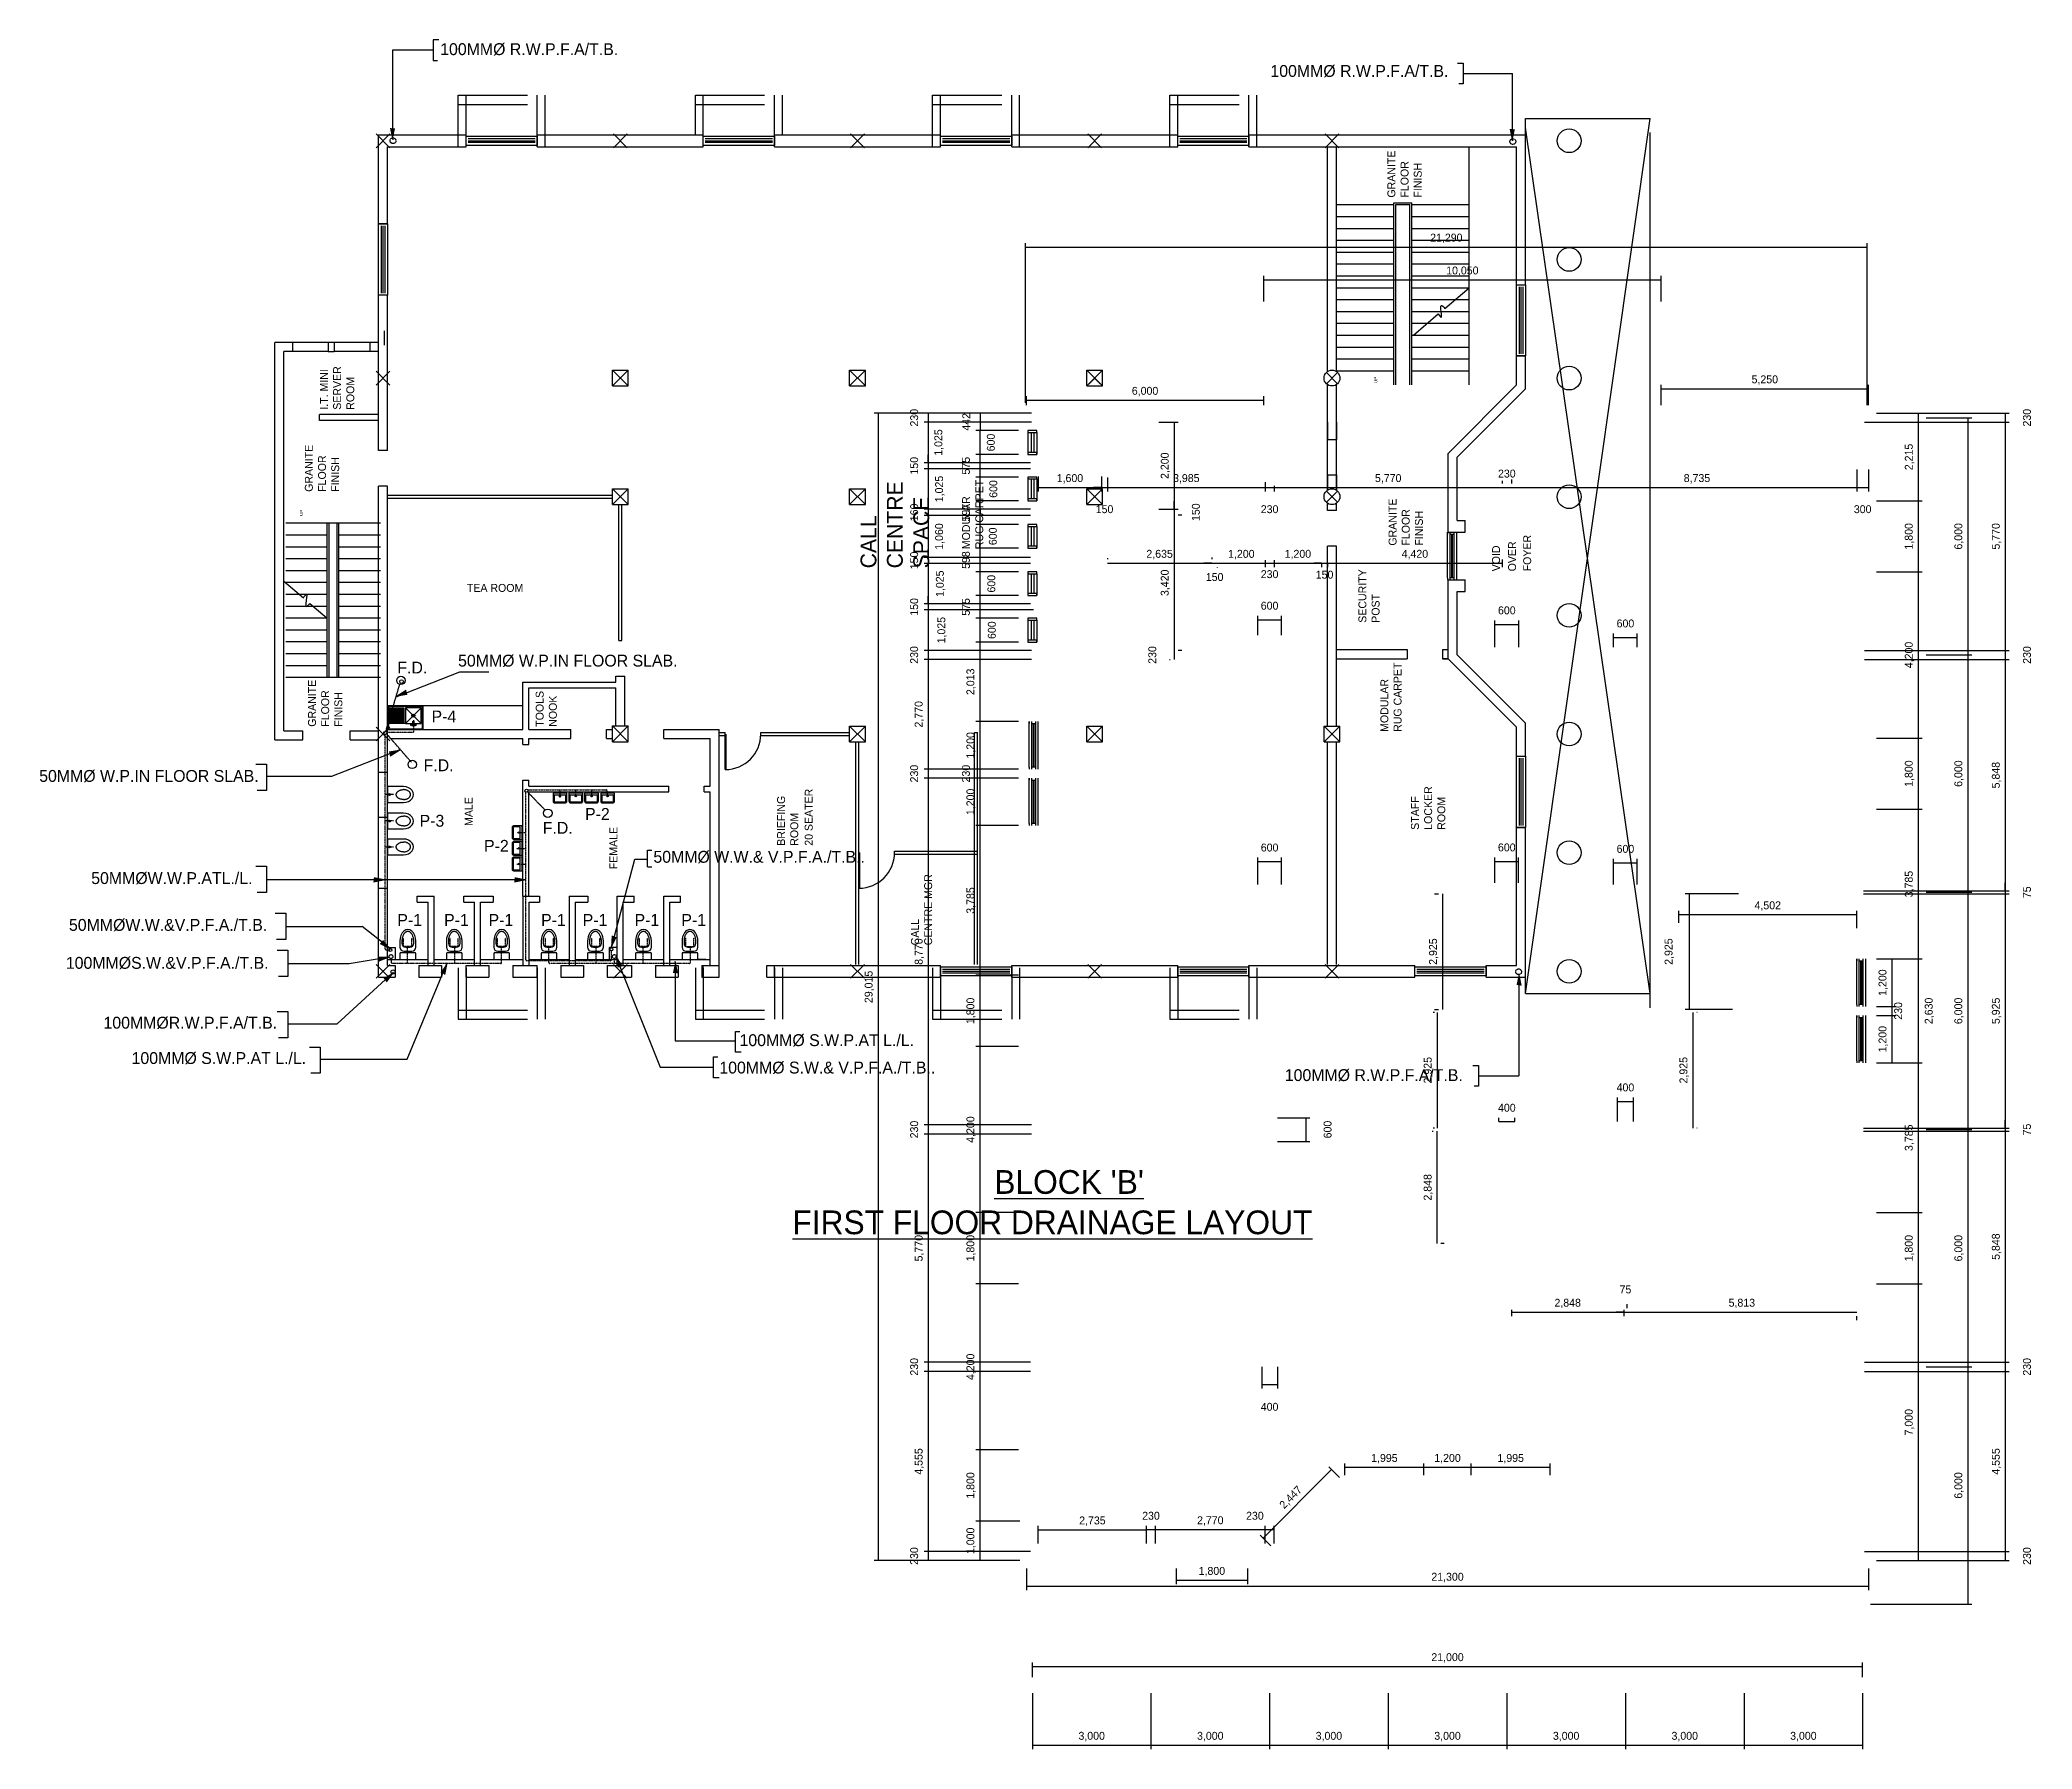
# Model space of a CAD drawing. Extents: x -2017610 to 288295, y -481381 to 250994.
# Drawn here: x 20027 to 70418, y -150499 to -107278 of the extents above; entities that cross this region are included whole.
import ezdxf

# ---------------------------------------------------------------- set-up
doc = ezdxf.new("R2010")
doc.units = 0
doc.header["$LTSCALE"] = 7
doc.header["$MEASUREMENT"] = 0
doc.header["$PDMODE"] = 2
doc.linetypes.add('DASHED2', pattern=[0.375, 0.25, -0.125])
doc.linetypes.add('HIDDEN', pattern=[0.375, 0.25, -0.125])
doc.layers.get('0').update_dxf_attribs({"linetype": 'CONTINUOUS'})
doc.layers.get('DEFPOINTS').update_dxf_attribs({"linetype": 'CONTINUOUS'})
for name, color, linetype in [('DIM', 1, 'CONTINUOUS'), ('DOOR-WINDOW', 8, 'CONTINUOUS'), ('DOORS', 8, 'CONTINUOUS'), ('DRAINAGE', 6, 'CONTINUOUS'), ('FIXTURES', 7, 'CONTINUOUS'), ('GRIDLINES', 8, 'DASHED2'), ('HANDRAILS', 8, 'CONTINUOUS'), ('LAYER1', 8, 'CONTINUOUS'), ('LAYER2', 8, 'CONTINUOUS'), ('LAYER4', 8, 'CONTINUOUS'), ('LAYER5', 8, 'CONTINUOUS'), ('SUPERVISOR_S_SEAT', 8, 'CONTINUOUS'), ('TEXT', 8, 'CONTINUOUS'), ('TEXT3', 8, 'CONTINUOUS'), ('WALLS', 8, 'CONTINUOUS'), ('WIN_DOORS', 8, 'CONTINUOUS'), ('WINDOWS_DOORS', 8, 'CONTINUOUS')]:
    doc.layers.add(name, color=color, linetype=linetype)
doc.styles.add('LUCY', font='lsansi.ttf')
doc.styles.add('STYLUS', font='stylu.ttf')
doc.dimstyles.new('DIM100S', dxfattribs={"dimscale": 0, "dimtxt": 200, "dimasz": 200, "dimexe": 100, "dimexo": 200, "dimgap": 100, "dimtad": 1, "dimdec": 0, "dimtxsty": 'STYLUS', "dimblk1": 'ARCHTICK', "dimblk2": 'ARCHTICK', "dimsah": 1, "dimcen": 100, "dimclrd": 256, "dimclre": 256, "dimclrt": 10, "dimazin": 3, "dimtfac": 1, "dimtdec": 0, "dimtmove": 0, "dimatfit": 3, "dimtolj": 1, "dimtzin": 0})

msp = doc.modelspace()

# ---------------------------------------------------------------- texts
at = {"layer": 'DOORS', "color": 1, "char_height": 300, "width": 15498, "attachment_point": 1, "style": 'LUCY'}
for s, insert in [('100MM%%c R.W.P.F.A/T.B.', (30153.3, -107363.3)), ('100MM%%c R.W.P.F.A/T.B.', (51151.8, -107914.6)), ('50MM%%c W.P.IN FLOOR SLAB.', (30605.4, -122824.9)), ('F.D.', (29069.4, -123000.2)), ('P-4', (29934.8, -124236.9)), ('F.D.', (29734.2, -125470.9)), ('50MM%%c W.P.IN FLOOR SLAB.', (20011.3, -125740.6)), ('P-3', (29631.9, -126874.6)), ('P-2', (33817.1, -126701.6)), ('F.D.', (32747, -127052.3)), ('P-2', (31261.8, -127508.7)), ('50MM%%c W.W.& V.P.F.A./T.B..', (35545.7, -127785.7)), ('50MM%%cW.W.P.ATL./L.', (21327.1, -128323.9)), ('50MM%%cW.W.&V.P.F.A./T.B.', (20764, -129507.7)), ('P-1', (29069.4, -129382.4)), ('P-1', (30252.2, -129382.4)), ('P-1', (31377.2, -129382.4)), ('P-1', (32704.2, -129382.4)), ('P-1', (33757.2, -129382.4)), ('P-1', (35069.8, -129382.4)), ('P-1', (36252.5, -129382.4)), ('100MM%%cS.W.&V.P.F.A./T.B.', (20685.2, -130467.7)), ('100MM%%cR.W.P.F.A/T.B.', (21637.6, -131980.8)), ('100MM%%c S.W.P.AT L./L.', (37723.9, -132422.3)), ('100MM%%c S.W.P.AT L./L.', (22347.8, -132874.8)), ('100MM%%c S.W.& V.P.F.A./T.B..', (37213.9, -133115)), ('100MM%%c R.W.P.F.A/T.B.', (51515.7, -133305.7))]:
    msp.add_mtext(s, dxfattribs=dict(at, insert=insert))
at = {"layer": 'TEXT', "attachment_point": 7, "rotation": 90, "style": 'STYLUS'}
for s, insert, char_height, width in [('GRANITE FLOOR FINISH', (54980.4, -111266.8), 200, 1801), ('I.T. MINI SERVER ROOM', (27982.1, -116631.1), 200, 1998), ('GRANITE FLOOR FINISH', (27600.4, -118706.8), 200, 1801), ('MODULAR RUG CARPET', (43890.4, -120156.8), 200, 1801), ('CALL CENTRE SPACE', (42524.8, -120641.2), 400, 3602), ('GRANITE FLOOR FINISH', (55010.4, -120066.8), 200, 1801), ('SECURITY POST', (53914.2, -122017), 200, 1801), ('MODULAR RUG CARPET', (54470.4, -124776.8), 200, 1801), ('GRANITE FLOOR FINISH', (27680.4, -124646.8), 200, 1801), ('TOOLS NOOK', (33105.3, -124647.9), 200, 981.845), ('MALE', (30974.9, -127155), 200, 1801), ('BRIEFING ROOM', (39210.8, -127655.9), 200, 1801), ('STAFF LOCKER ROOM', (55577.2, -127252.1), 200, 1801), ('FEMALE', (34634.8, -128250.2), 200, 1801)]:
    msp.add_mtext(s, dxfattribs=dict(at, insert=insert, char_height=char_height, width=width))
at = {"layer": 'TEXT', "rotation": 90}
for s, insert, char_height, width, attachment_point in [('{\\fStylus BT|b0|i0|c0|p34;UP}', (53775.8, -115953.2), 80, 68, 1), ('{\\fStylus BT|b0|i0|c0|p34;FOYER }', (57749.1, -120717.2), 200, 1522.635, 7), ('{\\fStylus BT|b0|i0|c0|p34;VOID}', (56960.7, -120717.2), 200, 1523, 7), ('{\\fStylus BT|b0|i0|c0|p34;OVER }', (57366.5, -120717.2), 200, 1523, 7)]:
    msp.add_mtext(s, dxfattribs=dict(at, insert=insert, char_height=char_height, width=width, attachment_point=attachment_point))
at = {"layer": 'TEXT', "insert": (30828.7, -121238.7), "char_height": 200, "width": 1801, "attachment_point": 7, "style": 'STYLUS'}
msp.add_mtext('TEA ROOM', dxfattribs=at)
at = {"layer": 'TEXT3', "color": 1, "style": 'LUCY'}
for s, p in [("%%uBLOCK 'B'", (44167.9, -136458.1)), ('%%UFIRST FLOOR DRAINAGE LAYOUT', (39061, -137478.7))]:
    msp.add_text(s, height=600, dxfattribs=at).set_placement(p)
at = {"layer": 'WALLS', "char_height": 200, "width": 1801, "attachment_point": 7, "rotation": 90, "style": 'STYLUS'}
for s, insert in [('20 SEATER', (39577.1, -127655.9)), ('CALL CENTRE MGR', (42597.3, -130173.5))]:
    msp.add_mtext(s, dxfattribs=dict(at, insert=insert))

# ---------------------------------------------------------------- blocks, each defined once
blk = doc.blocks.new('*D26')
at = {"layer": 'DEFPOINTS', "color": 0}
for p in [(60431, -122390), (59831, -122832), (60431, -122832)]:
    blk.add_point(p, dxfattribs=at)
at = {"layer": 'DIM'}
for p, q in [((59831, -122632), (59831, -122290)), ((59831, -122390), (60431, -122390)), ((60431, -122632), (60431, -122290))]:
    blk.add_line(p, q, dxfattribs=at)
at = {"layer": 'DIM', "color": 10, "insert": (60131, -122036), "char_height": 200, "attachment_point": 5, "style": 'STYLUS'}
blk.add_mtext('\\A1;600', dxfattribs=at)
blk = doc.blocks.new('_ARCHTICK')
blk = doc.blocks.new('*D27')
at = {"layer": 'DEFPOINTS', "color": 0}
for p in [(57431, -122059), (56831, -122832), (57431, -122832)]:
    blk.add_point(p, dxfattribs=at)
at = {"layer": 'DIM'}
for p, q in [((56831, -122632), (56831, -121959)), ((56831, -122059), (57431, -122059)), ((57431, -122632), (57431, -121959))]:
    blk.add_line(p, q, dxfattribs=at)
at = {"layer": 'DIM', "color": 10, "insert": (57131, -121705), "char_height": 200, "attachment_point": 5, "style": 'STYLUS'}
blk.add_mtext('\\A1;600', dxfattribs=at)
blk = doc.blocks.new('*D28')
at = {"layer": 'DEFPOINTS', "color": 0}
for p in [(51431, -121941), (50831, -122532), (51431, -122532)]:
    blk.add_point(p, dxfattribs=at)
at = {"layer": 'DIM'}
for p, q in [((50831, -122332), (50831, -121841)), ((50831, -121941), (51431, -121941)), ((51431, -122332), (51431, -121841))]:
    blk.add_line(p, q, dxfattribs=at)
at = {"layer": 'DIM', "color": 10, "insert": (51131, -121587), "char_height": 200, "attachment_point": 5, "style": 'STYLUS'}
blk.add_mtext('\\A1;600', dxfattribs=at)
blk = doc.blocks.new('*D29')
at = {"layer": 'DEFPOINTS', "color": 0}
for p in [(51431, -128057), (50831, -128832), (51431, -128832)]:
    blk.add_point(p, dxfattribs=at)
at = {"layer": 'DIM'}
for p, q in [((50831, -128632), (50831, -127957)), ((51431, -128632), (51431, -127957)), ((50831, -128057), (51431, -128057))]:
    blk.add_line(p, q, dxfattribs=at)
at = {"layer": 'DIM', "color": 10, "insert": (51131, -127703), "char_height": 200, "attachment_point": 5, "style": 'STYLUS'}
blk.add_mtext('\\A1;600', dxfattribs=at)
blk = doc.blocks.new('*D30')
at = {"layer": 'DEFPOINTS', "color": 0}
for p in [(57429, -128053), (56829, -128795), (57429, -128795)]:
    blk.add_point(p, dxfattribs=at)
at = {"layer": 'DIM'}
for p, q in [((56829, -128595), (56829, -127953)), ((57429, -128595), (57429, -127953)), ((56829, -128053), (57429, -128053))]:
    blk.add_line(p, q, dxfattribs=at)
at = {"layer": 'DIM', "color": 10, "insert": (57129, -127699), "char_height": 200, "attachment_point": 5, "style": 'STYLUS'}
blk.add_mtext('\\A1;600', dxfattribs=at)
blk = doc.blocks.new('*D31')
at = {"layer": 'DEFPOINTS', "color": 0}
for p in [(60431, -128091), (59831, -128832), (60431, -128832)]:
    blk.add_point(p, dxfattribs=at)
at = {"layer": 'DIM'}
for p, q in [((59831, -128632), (59831, -127991)), ((60431, -128632), (60431, -127991)), ((59831, -128091), (60431, -128091))]:
    blk.add_line(p, q, dxfattribs=at)
at = {"layer": 'DIM', "color": 10, "insert": (60131, -127736), "char_height": 200, "attachment_point": 5, "style": 'STYLUS'}
blk.add_mtext('\\A1;600', dxfattribs=at)
blk = doc.blocks.new('*D32')
at = {"layer": 'DEFPOINTS', "color": 0}
for p in [(56931, -134832), (57331, -134632), (57331, -134832)]:
    blk.add_point(p, dxfattribs=at)
at = {"layer": 'DIM'}
for p, q in [((56931, -134632), (56931, -134532)), ((57331, -134632), (57331, -134532)), ((56931, -134632), (57331, -134632))]:
    blk.add_line(p, q, dxfattribs=at)
at = {"layer": 'DIM', "color": 10, "insert": (57131, -134282), "char_height": 200, "attachment_point": 5, "style": 'STYLUS'}
blk.add_mtext('\\A1;400', dxfattribs=at)
blk = doc.blocks.new('*D33')
at = {"layer": 'DEFPOINTS', "color": 0}
for p in [(60331, -134123), (59931, -134832), (60331, -134832)]:
    blk.add_point(p, dxfattribs=at)
at = {"layer": 'DIM'}
for p, q in [((59931, -134632), (59931, -134023)), ((60331, -134632), (60331, -134023)), ((59931, -134123), (60331, -134123))]:
    blk.add_line(p, q, dxfattribs=at)
at = {"layer": 'DIM', "color": 10, "insert": (60131, -133768), "char_height": 200, "attachment_point": 5, "style": 'STYLUS'}
blk.add_mtext('\\A1;400', dxfattribs=at)
blk = doc.blocks.new('*D34')
at = {"layer": 'DEFPOINTS', "color": 0}
for p in [(50931, -140632), (51331, -140632), (51331, -141278)]:
    blk.add_point(p, dxfattribs=at)
at = {"layer": 'DIM'}
for p, q in [((50931, -140832), (50931, -141378)), ((51331, -140832), (51331, -141378)), ((50931, -141278), (51331, -141278))]:
    blk.add_line(p, q, dxfattribs=at)
at = {"layer": 'DIM', "color": 10, "insert": (51131, -141844), "char_height": 200, "attachment_point": 5, "style": 'STYLUS'}
blk.add_mtext('\\A1;400', dxfattribs=at)
blk = doc.blocks.new('*D35')
at = {"layer": 'DEFPOINTS', "color": 0}
for p in [(61031, -113347), (50981, -114092), (61031, -114092)]:
    blk.add_point(p, dxfattribs=at)
at = {"layer": 'DIM'}
for p, q in [((50981, -113892), (50981, -113247)), ((50981, -113347), (61031, -113347)), ((61031, -113892), (61031, -113247))]:
    blk.add_line(p, q, dxfattribs=at)
at = {"layer": 'DIM', "color": 10, "insert": (56006, -113128), "char_height": 200, "attachment_point": 5, "style": 'STYLUS'}
blk.add_mtext('\\A1;10,050', dxfattribs=at)
blk = doc.blocks.new('*D36')
at = {"layer": 'DEFPOINTS', "color": 0}
for p in [(66246, -112516), (44956, -116657), (66246, -116717)]:
    blk.add_point(p, dxfattribs=at)
at = {"layer": 'DIM'}
for p, q in [((44956, -116457), (44956, -112416)), ((44956, -112516), (66246, -112516)), ((66246, -116517), (66246, -112416))]:
    blk.add_line(p, q, dxfattribs=at)
at = {"layer": 'DIM', "color": 10, "insert": (55601, -112297), "char_height": 200, "attachment_point": 5, "style": 'STYLUS'}
blk.add_mtext('\\A1;21,290', dxfattribs=at)
blk = doc.blocks.new('*D37')
at = {"layer": 'DEFPOINTS', "color": 0}
for p in [(45131, -148882), (48131, -148882), (48131, -150399)]:
    blk.add_point(p, dxfattribs=at)
at = {"layer": 'DIM'}
for p, q in [((45131, -149082), (45131, -150499)), ((48131, -149082), (48131, -150499)), ((45131, -150399), (48131, -150399))]:
    blk.add_line(p, q, dxfattribs=at)
at = {"layer": 'DIM', "color": 10, "insert": (46631, -150181), "char_height": 200, "attachment_point": 5, "style": 'STYLUS'}
blk.add_mtext('\\A1;3,000', dxfattribs=at)
blk = doc.blocks.new('*D38')
at = {"layer": 'DEFPOINTS', "color": 0}
for p in [(48131, -148882), (51131, -148882), (51131, -150399)]:
    blk.add_point(p, dxfattribs=at)
at = {"layer": 'DIM'}
for p, q in [((48131, -149082), (48131, -150499)), ((51131, -149082), (51131, -150499)), ((48131, -150399), (51131, -150399))]:
    blk.add_line(p, q, dxfattribs=at)
at = {"layer": 'DIM', "color": 10, "insert": (49631, -150181), "char_height": 200, "attachment_point": 5, "style": 'STYLUS'}
blk.add_mtext('\\A1;3,000', dxfattribs=at)
blk = doc.blocks.new('*D39')
at = {"layer": 'DEFPOINTS', "color": 0}
for p in [(51131, -148882), (54131, -148882), (54131, -150399)]:
    blk.add_point(p, dxfattribs=at)
at = {"layer": 'DIM'}
for p, q in [((51131, -149082), (51131, -150499)), ((54131, -149082), (54131, -150499)), ((51131, -150399), (54131, -150399))]:
    blk.add_line(p, q, dxfattribs=at)
at = {"layer": 'DIM', "color": 10, "insert": (52631, -150181), "char_height": 200, "attachment_point": 5, "style": 'STYLUS'}
blk.add_mtext('\\A1;3,000', dxfattribs=at)
blk = doc.blocks.new('*D40')
at = {"layer": 'DEFPOINTS', "color": 0}
for p in [(54131, -148882), (57131, -148882), (57131, -150399)]:
    blk.add_point(p, dxfattribs=at)
at = {"layer": 'DIM'}
for p, q in [((54131, -149082), (54131, -150499)), ((57131, -149082), (57131, -150499)), ((54131, -150399), (57131, -150399))]:
    blk.add_line(p, q, dxfattribs=at)
at = {"layer": 'DIM', "color": 10, "insert": (55631, -150181), "char_height": 200, "attachment_point": 5, "style": 'STYLUS'}
blk.add_mtext('\\A1;3,000', dxfattribs=at)
blk = doc.blocks.new('*D41')
at = {"layer": 'DEFPOINTS', "color": 0}
for p in [(57131, -148882), (60131, -148882), (60131, -150399)]:
    blk.add_point(p, dxfattribs=at)
at = {"layer": 'DIM'}
for p, q in [((57131, -149082), (57131, -150499)), ((60131, -149082), (60131, -150499)), ((57131, -150399), (60131, -150399))]:
    blk.add_line(p, q, dxfattribs=at)
at = {"layer": 'DIM', "color": 10, "insert": (58631, -150181), "char_height": 200, "attachment_point": 5, "style": 'STYLUS'}
blk.add_mtext('\\A1;3,000', dxfattribs=at)
blk = doc.blocks.new('*D42')
at = {"layer": 'DEFPOINTS', "color": 0}
for p in [(60131, -148882), (63131, -148882), (63131, -150399)]:
    blk.add_point(p, dxfattribs=at)
at = {"layer": 'DIM'}
for p, q in [((60131, -149082), (60131, -150499)), ((63131, -149082), (63131, -150499)), ((60131, -150399), (63131, -150399))]:
    blk.add_line(p, q, dxfattribs=at)
at = {"layer": 'DIM', "color": 10, "insert": (61631, -150181), "char_height": 200, "attachment_point": 5, "style": 'STYLUS'}
blk.add_mtext('\\A1;3,000', dxfattribs=at)
blk = doc.blocks.new('*D43')
at = {"layer": 'DEFPOINTS', "color": 0}
for p in [(63131, -148882), (66131, -148882), (66131, -150399)]:
    blk.add_point(p, dxfattribs=at)
at = {"layer": 'DIM'}
for p, q in [((63131, -149082), (63131, -150499)), ((66131, -149082), (66131, -150499)), ((63131, -150399), (66131, -150399))]:
    blk.add_line(p, q, dxfattribs=at)
at = {"layer": 'DIM', "color": 10, "insert": (64631, -150181), "char_height": 200, "attachment_point": 5, "style": 'STYLUS'}
blk.add_mtext('\\A1;3,000', dxfattribs=at)
blk = doc.blocks.new('*D44')
at = {"layer": 'DEFPOINTS', "color": 0}
for p in [(66131, -148411), (45131, -148882), (66131, -148882)]:
    blk.add_point(p, dxfattribs=at)
at = {"layer": 'DIM'}
for p, q in [((45131, -148682), (45131, -148311)), ((45131, -148411), (66131, -148411)), ((66131, -148682), (66131, -148311))]:
    blk.add_line(p, q, dxfattribs=at)
at = {"layer": 'DIM', "color": 10, "insert": (55631, -148192), "char_height": 200, "attachment_point": 5, "style": 'STYLUS'}
blk.add_mtext('\\A1;21,000', dxfattribs=at)
blk = doc.blocks.new('*D45')
at = {"layer": 'DEFPOINTS', "color": 0}
for p in [(44981, -145732), (66281, -145732), (66281, -146378)]:
    blk.add_point(p, dxfattribs=at)
at = {"layer": 'DIM'}
for p, q in [((44981, -145932), (44981, -146478)), ((66281, -145932), (66281, -146478)), ((44981, -146378), (66281, -146378))]:
    blk.add_line(p, q, dxfattribs=at)
at = {"layer": 'DIM', "color": 10, "insert": (55631, -146159), "char_height": 200, "attachment_point": 5, "style": 'STYLUS'}
blk.add_mtext('\\A1;21,300', dxfattribs=at)
blk = doc.blocks.new('*D47')
at = {"layer": 'DEFPOINTS', "color": 0}
for p in [(66281, -116717), (66281, -118932), (67534, -118932)]:
    blk.add_point(p, dxfattribs=at)
at = {"layer": 'DIM'}
for p, q in [((66481, -116717), (67634, -116717)), ((67534, -116717), (67534, -118932)), ((66481, -118932), (67634, -118932))]:
    blk.add_line(p, q, dxfattribs=at)
at = {"layer": 'DIM', "color": 10, "insert": (67316, -117825), "char_height": 200, "attachment_point": 5, "rotation": 90, "style": 'STYLUS'}
blk.add_mtext('\\A1;2,215', dxfattribs=at)
blk = doc.blocks.new('*D48')
at = {"layer": 'DEFPOINTS', "color": 0}
for p in [(66281, -118932), (66281, -120732), (67534, -120732)]:
    blk.add_point(p, dxfattribs=at)
at = {"layer": 'DIM'}
for p, q in [((66481, -118932), (67634, -118932)), ((67534, -118932), (67534, -120732)), ((66481, -120732), (67634, -120732))]:
    blk.add_line(p, q, dxfattribs=at)
at = {"layer": 'DIM', "color": 10, "insert": (67315, -119832), "char_height": 200, "attachment_point": 5, "rotation": 90, "style": 'STYLUS'}
blk.add_mtext('\\A1;1,800', dxfattribs=at)
blk = doc.blocks.new('*D49')
at = {"layer": 'DEFPOINTS', "color": 0}
for p in [(66281, -120732), (66281, -124932), (67534, -124932)]:
    blk.add_point(p, dxfattribs=at)
at = {"layer": 'DIM'}
for p, q in [((66481, -120732), (67634, -120732)), ((67534, -120732), (67534, -124932)), ((66481, -124932), (67634, -124932))]:
    blk.add_line(p, q, dxfattribs=at)
at = {"layer": 'DIM', "color": 10, "insert": (67315, -122832), "char_height": 200, "attachment_point": 5, "rotation": 90, "style": 'STYLUS'}
blk.add_mtext('\\A1;4,200', dxfattribs=at)
blk = doc.blocks.new('*D50')
at = {"layer": 'DEFPOINTS', "color": 0}
for p in [(66281, -124932), (66281, -126732), (67534, -126732)]:
    blk.add_point(p, dxfattribs=at)
at = {"layer": 'DIM'}
for p, q in [((66481, -124932), (67634, -124932)), ((67534, -124932), (67534, -126732)), ((66481, -126732), (67634, -126732))]:
    blk.add_line(p, q, dxfattribs=at)
at = {"layer": 'DIM', "color": 10, "insert": (67315, -125832), "char_height": 200, "attachment_point": 5, "rotation": 90, "style": 'STYLUS'}
blk.add_mtext('\\A1;1,800', dxfattribs=at)
blk = doc.blocks.new('*D51')
at = {"layer": 'DEFPOINTS', "color": 0}
for p in [(66281, -126732), (66281, -130517), (67534, -130517)]:
    blk.add_point(p, dxfattribs=at)
at = {"layer": 'DIM'}
for p, q in [((66481, -126732), (67634, -126732)), ((67534, -126732), (67534, -130517)), ((66481, -130517), (67634, -130517))]:
    blk.add_line(p, q, dxfattribs=at)
at = {"layer": 'DIM', "color": 10, "insert": (67316, -128625), "char_height": 200, "attachment_point": 5, "rotation": 90, "style": 'STYLUS'}
blk.add_mtext('\\A1;3,785', dxfattribs=at)
blk = doc.blocks.new('*D52')
at = {"layer": 'DEFPOINTS', "color": 0}
for p in [(66281, -130517), (66281, -133147), (67534, -133147)]:
    blk.add_point(p, dxfattribs=at)
at = {"layer": 'DIM'}
for p, q in [((66481, -130517), (67634, -130517)), ((67534, -130517), (67534, -133147)), ((66481, -133147), (67634, -133147))]:
    blk.add_line(p, q, dxfattribs=at)
at = {"layer": 'DIM', "color": 10, "insert": (67820, -131832), "char_height": 200, "attachment_point": 5, "rotation": 90, "style": 'STYLUS'}
blk.add_mtext('\\A1;2,630', dxfattribs=at)
blk = doc.blocks.new('*D53')
at = {"layer": 'DEFPOINTS', "color": 0}
for p in [(66281, -133147), (66281, -136932), (67534, -136932)]:
    blk.add_point(p, dxfattribs=at)
at = {"layer": 'DIM'}
for p, q in [((66481, -133147), (67634, -133147)), ((67534, -133147), (67534, -136932)), ((66481, -136932), (67634, -136932))]:
    blk.add_line(p, q, dxfattribs=at)
at = {"layer": 'DIM', "color": 10, "insert": (67316, -135040), "char_height": 200, "attachment_point": 5, "rotation": 90, "style": 'STYLUS'}
blk.add_mtext('\\A1;3,785', dxfattribs=at)
blk = doc.blocks.new('*D54')
at = {"layer": 'DEFPOINTS', "color": 0}
for p in [(66281, -136932), (66281, -138732), (67534, -138732)]:
    blk.add_point(p, dxfattribs=at)
at = {"layer": 'DIM'}
for p, q in [((66481, -136932), (67634, -136932)), ((67534, -136932), (67534, -138732)), ((66481, -138732), (67634, -138732))]:
    blk.add_line(p, q, dxfattribs=at)
at = {"layer": 'DIM', "color": 10, "insert": (67315, -137832), "char_height": 200, "attachment_point": 5, "rotation": 90, "style": 'STYLUS'}
blk.add_mtext('\\A1;1,800', dxfattribs=at)
blk = doc.blocks.new('*D55')
at = {"layer": 'DEFPOINTS', "color": 0}
for p in [(66281, -138732), (66281, -145732), (67534, -145732)]:
    blk.add_point(p, dxfattribs=at)
at = {"layer": 'DIM'}
for p, q in [((66481, -138732), (67634, -138732)), ((67534, -138732), (67534, -145732)), ((66481, -145732), (67634, -145732))]:
    blk.add_line(p, q, dxfattribs=at)
at = {"layer": 'DIM', "color": 10, "insert": (67315, -142232), "char_height": 200, "attachment_point": 5, "rotation": 90, "style": 'STYLUS'}
blk.add_mtext('\\A1;7,000', dxfattribs=at)
blk = doc.blocks.new('*D56')
at = {"layer": 'DEFPOINTS', "color": 0}
for p in [(67534, -116832), (67534, -122832), (68788, -122832)]:
    blk.add_point(p, dxfattribs=at)
at = {"layer": 'DIM'}
for p, q in [((67734, -116832), (68888, -116832)), ((68788, -116832), (68788, -122832)), ((67734, -122832), (68888, -122832))]:
    blk.add_line(p, q, dxfattribs=at)
at = {"layer": 'DIM', "color": 10, "insert": (68569, -119832), "char_height": 200, "attachment_point": 5, "rotation": 90, "style": 'STYLUS'}
blk.add_mtext('\\A1;6,000', dxfattribs=at)
blk = doc.blocks.new('*D57')
at = {"layer": 'DEFPOINTS', "color": 0}
for p in [(67534, -122832), (67534, -128832), (68788, -128832)]:
    blk.add_point(p, dxfattribs=at)
at = {"layer": 'DIM'}
for p, q in [((67734, -122832), (68888, -122832)), ((68788, -122832), (68788, -128832)), ((67734, -128832), (68888, -128832))]:
    blk.add_line(p, q, dxfattribs=at)
at = {"layer": 'DIM', "color": 10, "insert": (68569, -125832), "char_height": 200, "attachment_point": 5, "rotation": 90, "style": 'STYLUS'}
blk.add_mtext('\\A1;6,000', dxfattribs=at)
blk = doc.blocks.new('*D58')
at = {"layer": 'DEFPOINTS', "color": 0}
for p in [(67534, -128832), (67534, -134832), (68788, -134832)]:
    blk.add_point(p, dxfattribs=at)
at = {"layer": 'DIM'}
for p, q in [((67734, -128832), (68888, -128832)), ((68788, -128832), (68788, -134832)), ((67734, -134832), (68888, -134832))]:
    blk.add_line(p, q, dxfattribs=at)
at = {"layer": 'DIM', "color": 10, "insert": (68569, -131832), "char_height": 200, "attachment_point": 5, "rotation": 90, "style": 'STYLUS'}
blk.add_mtext('\\A1;6,000', dxfattribs=at)
blk = doc.blocks.new('*D59')
at = {"layer": 'DEFPOINTS', "color": 0}
for p in [(67534, -134832), (67534, -140832), (68788, -140832)]:
    blk.add_point(p, dxfattribs=at)
at = {"layer": 'DIM'}
for p, q in [((67734, -134832), (68888, -134832)), ((68788, -134832), (68788, -140832)), ((67734, -140832), (68888, -140832))]:
    blk.add_line(p, q, dxfattribs=at)
at = {"layer": 'DIM', "color": 10, "insert": (68569, -137832), "char_height": 200, "attachment_point": 5, "rotation": 90, "style": 'STYLUS'}
blk.add_mtext('\\A1;6,000', dxfattribs=at)
blk = doc.blocks.new('*D60')
at = {"layer": 'DEFPOINTS', "color": 0}
for p in [(67534, -140832), (66131, -146832), (68788, -146832)]:
    blk.add_point(p, dxfattribs=at)
at = {"layer": 'DIM'}
for p, q in [((67734, -140832), (68888, -140832)), ((68788, -140832), (68788, -146832)), ((66331, -146832), (68888, -146832))]:
    blk.add_line(p, q, dxfattribs=at)
at = {"layer": 'DIM', "color": 10, "insert": (68569, -143832), "char_height": 200, "attachment_point": 5, "rotation": 90, "style": 'STYLUS'}
blk.add_mtext('\\A1;6,000', dxfattribs=at)
blk = doc.blocks.new('*D61')
at = {"layer": 'DEFPOINTS', "color": 0}
for p in [(48016, -144954), (45281, -145502), (48016, -145502)]:
    blk.add_point(p, dxfattribs=at)
at = {"layer": 'DIM'}
for p, q in [((45281, -145302), (45281, -144854)), ((45281, -144954), (48016, -144954)), ((48016, -145302), (48016, -144854))]:
    blk.add_line(p, q, dxfattribs=at)
at = {"layer": 'DIM', "color": 10, "insert": (46649, -144735), "char_height": 200, "attachment_point": 5, "style": 'STYLUS'}
blk.add_mtext('\\A1;2,735', dxfattribs=at)
blk = doc.blocks.new('*D62')
at = {"layer": 'DEFPOINTS', "color": 0}
for p in [(52696, -143432), (53036, -143772), (51306, -145502)]:
    blk.add_point(p, dxfattribs=at)
at = {"layer": 'DIM'}
for p, q in [((50966, -145162), (52696, -143432)), ((52895, -143631), (52625, -143361)), ((51165, -145361), (50895, -145091))]:
    blk.add_line(p, q, dxfattribs=at)
at = {"layer": 'DIM', "color": 10, "insert": (51677, -144143), "char_height": 200, "attachment_point": 5, "rotation": 45, "style": 'STYLUS'}
blk.add_mtext('\\A1;2,447', dxfattribs=at)
blk = doc.blocks.new('*D63')
at = {"layer": 'DEFPOINTS', "color": 0}
for p in [(55031, -143373), (53036, -143772), (55031, -143772)]:
    blk.add_point(p, dxfattribs=at)
at = {"layer": 'DIM'}
for p, q in [((53036, -143572), (53036, -143273)), ((53036, -143373), (55031, -143373)), ((55031, -143572), (55031, -143273))]:
    blk.add_line(p, q, dxfattribs=at)
at = {"layer": 'DIM', "color": 10, "insert": (54034, -143155), "char_height": 200, "attachment_point": 5, "style": 'STYLUS'}
blk.add_mtext('\\A1;1,995', dxfattribs=at)
blk = doc.blocks.new('*D64')
at = {"layer": 'DEFPOINTS', "color": 0}
for p in [(56231, -143373), (55031, -143772), (56231, -143772)]:
    blk.add_point(p, dxfattribs=at)
at = {"layer": 'DIM'}
for p, q in [((55031, -143572), (55031, -143273)), ((55031, -143373), (56231, -143373)), ((56231, -143572), (56231, -143273))]:
    blk.add_line(p, q, dxfattribs=at)
at = {"layer": 'DIM', "color": 10, "insert": (55631, -143154), "char_height": 200, "attachment_point": 5, "style": 'STYLUS'}
blk.add_mtext('\\A1;1,200', dxfattribs=at)
blk = doc.blocks.new('*D65')
at = {"layer": 'DEFPOINTS', "color": 0}
for p in [(58226, -143373), (56231, -143772), (58226, -143772)]:
    blk.add_point(p, dxfattribs=at)
at = {"layer": 'DIM'}
for p, q in [((56231, -143572), (56231, -143273)), ((56231, -143373), (58226, -143373)), ((58226, -143572), (58226, -143273))]:
    blk.add_line(p, q, dxfattribs=at)
at = {"layer": 'DIM', "color": 10, "insert": (57229, -143155), "char_height": 200, "attachment_point": 5, "style": 'STYLUS'}
blk.add_mtext('\\A1;1,995', dxfattribs=at)
blk = doc.blocks.new('*D66')
at = {"layer": 'DEFPOINTS', "color": 0}
for p in [(44981, -116717), (43810, -117160), (44981, -117160)]:
    blk.add_point(p, dxfattribs=at)
at = {"layer": 'DIM'}
for p, q in [((44781, -116717), (43710, -116717)), ((43810, -116717), (43810, -117160)), ((44781, -117160), (43710, -117160))]:
    blk.add_line(p, q, dxfattribs=at)
at = {"layer": 'DIM', "color": 10, "insert": (43460, -116938), "char_height": 200, "attachment_point": 5, "rotation": 90, "style": 'STYLUS'}
blk.add_mtext('\\A1;442', dxfattribs=at)
blk = doc.blocks.new('W1200')
for p, q in [((50, 230), (0, 230)), ((0, 165), (1200, 165)), ((0, 65), (1200, 65)), ((0, 0), (50, 0)), ((50, 230), (1200, 230)), ((50, 65), (50, 165)), ((50, 125), (1150, 125)), ((50, 105), (1150, 105)), ((50, 0), (1200, 0)), ((1200, 230), (1150, 230)), ((1150, 165), (1150, 65)), ((1150, 0), (1200, 0))]:
    blk.add_line(p, q)
blk = doc.blocks.new('W600')
at = {"layer": 'DOOR-WINDOW', "ltscale": 1000}
for p, q in [((50, 0), (0, 0)), ((0, 0), (0, -230)), ((50, 0), (600, 0)), ((50, -230), (50, 0)), ((550, 0), (550, -230)), ((600, 0), (550, 0)), ((600, -230), (600, 0)), ((0, -230), (50, -230)), ((50, -80), (550, -80)), ((50, -150), (550, -150)), ((50, -230), (600, -230)), ((550, -230), (600, -230))]:
    blk.add_line(p, q, dxfattribs=at)
blk = doc.blocks.new('*D111')
at = {"layer": 'DEFPOINTS', "color": 0}
for p in [(51131, -134532), (51131, -135132), (52049, -135132)]:
    blk.add_point(p, dxfattribs=at)
at = {"layer": 'DIM'}
for p, q in [((51331, -134532), (52149, -134532)), ((52049, -134532), (52049, -135132)), ((51331, -135132), (52149, -135132))]:
    blk.add_line(p, q, dxfattribs=at)
at = {"layer": 'DIM', "color": 10, "insert": (52599, -134832), "char_height": 200, "attachment_point": 5, "rotation": 90, "style": 'STYLUS'}
blk.add_mtext('\\A1;600', dxfattribs=at)
blk = doc.blocks.new('*D114')
at = {"layer": 'DEFPOINTS', "color": 0}
for p in [(48246, -144949), (48016, -145502), (48246, -145502)]:
    blk.add_point(p, dxfattribs=at)
at = {"layer": 'DIM'}
for p, q in [((48016, -145302), (48016, -144849)), ((48016, -144949), (48246, -144949)), ((48246, -145302), (48246, -144849))]:
    blk.add_line(p, q, dxfattribs=at)
at = {"layer": 'DIM', "color": 10, "insert": (48131, -144599), "char_height": 200, "attachment_point": 5, "style": 'STYLUS'}
blk.add_mtext('\\A1;230', dxfattribs=at)
blk = doc.blocks.new('*D115')
at = {"layer": 'DEFPOINTS', "color": 0}
for p in [(51016, -144949), (48246, -145502), (51016, -145502)]:
    blk.add_point(p, dxfattribs=at)
at = {"layer": 'DIM'}
for p, q in [((48246, -145302), (48246, -144849)), ((48246, -144949), (51016, -144949)), ((51016, -145302), (51016, -144849))]:
    blk.add_line(p, q, dxfattribs=at)
at = {"layer": 'DIM', "color": 10, "insert": (49631, -144730), "char_height": 200, "attachment_point": 5, "style": 'STYLUS'}
blk.add_mtext('\\A1;2,770', dxfattribs=at)
blk = doc.blocks.new('*D116')
at = {"layer": 'DEFPOINTS', "color": 0}
for p in [(51246, -144949), (51016, -145502), (51246, -145502)]:
    blk.add_point(p, dxfattribs=at)
at = {"layer": 'DIM'}
for p, q in [((51016, -145302), (51016, -144849)), ((51016, -144949), (51246, -144949)), ((51246, -145302), (51246, -144849))]:
    blk.add_line(p, q, dxfattribs=at)
at = {"layer": 'DIM', "color": 10, "insert": (50759, -144599), "char_height": 200, "attachment_point": 5, "style": 'STYLUS'}
blk.add_mtext('\\A1;230', dxfattribs=at)
blk = doc.blocks.new('*D117')
at = {"layer": 'DEFPOINTS', "color": 0}
for p in [(44981, -117160), (43801, -117760), (44981, -117760)]:
    blk.add_point(p, dxfattribs=at)
at = {"layer": 'DIM'}
for p, q in [((44781, -117160), (43701, -117160)), ((43801, -117160), (43801, -117760)), ((44781, -117760), (43701, -117760))]:
    blk.add_line(p, q, dxfattribs=at)
at = {"layer": 'DIM', "color": 10, "insert": (44081, -117460), "char_height": 200, "attachment_point": 5, "rotation": 90, "style": 'STYLUS'}
blk.add_mtext('\\A1;600', dxfattribs=at)
blk = doc.blocks.new('*D118')
at = {"layer": 'DEFPOINTS', "color": 0}
for p in [(44981, -117760), (43801, -118335), (44981, -118335)]:
    blk.add_point(p, dxfattribs=at)
at = {"layer": 'DIM'}
for p, q in [((44781, -117760), (43701, -117760)), ((43801, -117760), (43801, -118335)), ((44781, -118335), (43701, -118335))]:
    blk.add_line(p, q, dxfattribs=at)
at = {"layer": 'DIM', "color": 10, "insert": (43451, -118047), "char_height": 200, "attachment_point": 5, "rotation": 90, "style": 'STYLUS'}
blk.add_mtext('\\A1;575', dxfattribs=at)
blk = doc.blocks.new('*D119')
at = {"layer": 'DEFPOINTS', "color": 0}
for p in [(44981, -118335), (43801, -118935), (44981, -118935)]:
    blk.add_point(p, dxfattribs=at)
at = {"layer": 'DIM'}
for p, q in [((44781, -118335), (43701, -118335)), ((43801, -118335), (43801, -118935)), ((44781, -118935), (43701, -118935))]:
    blk.add_line(p, q, dxfattribs=at)
at = {"layer": 'DIM', "color": 10, "insert": (44144, -118635), "char_height": 200, "attachment_point": 5, "rotation": 90, "style": 'STYLUS'}
blk.add_mtext('\\A1;600', dxfattribs=at)
blk = doc.blocks.new('*D120')
at = {"layer": 'DEFPOINTS', "color": 0}
for p in [(44981, -118935), (43801, -119532), (44981, -119532)]:
    blk.add_point(p, dxfattribs=at)
at = {"layer": 'DIM'}
for p, q in [((44781, -118935), (43701, -118935)), ((43801, -118935), (43801, -119532)), ((44781, -119532), (43701, -119532))]:
    blk.add_line(p, q, dxfattribs=at)
at = {"layer": 'DIM', "color": 10, "insert": (43451, -119233), "char_height": 200, "attachment_point": 5, "rotation": 90, "style": 'STYLUS'}
blk.add_mtext('\\A1;597', dxfattribs=at)
blk = doc.blocks.new('*D121')
at = {"layer": 'DEFPOINTS', "color": 0}
for p in [(44981, -119532), (43801, -120132), (44981, -120132)]:
    blk.add_point(p, dxfattribs=at)
at = {"layer": 'DIM'}
for p, q in [((44781, -119532), (43701, -119532)), ((43801, -119532), (43801, -120132)), ((44781, -120132), (43701, -120132))]:
    blk.add_line(p, q, dxfattribs=at)
at = {"layer": 'DIM', "color": 10, "insert": (44131, -119832), "char_height": 200, "attachment_point": 5, "rotation": 90, "style": 'STYLUS'}
blk.add_mtext('\\A1;600', dxfattribs=at)
blk = doc.blocks.new('*D122')
at = {"layer": 'DEFPOINTS', "color": 0}
for p in [(44981, -120132), (43801, -120730), (44981, -120730)]:
    blk.add_point(p, dxfattribs=at)
at = {"layer": 'DIM'}
for p, q in [((44781, -120132), (43701, -120132)), ((43801, -120132), (43801, -120730)), ((44781, -120730), (43701, -120730))]:
    blk.add_line(p, q, dxfattribs=at)
at = {"layer": 'DIM', "color": 10, "insert": (43451, -120431), "char_height": 200, "attachment_point": 5, "rotation": 90, "style": 'STYLUS'}
blk.add_mtext('\\A1;598', dxfattribs=at)
blk = doc.blocks.new('*D123')
at = {"layer": 'DEFPOINTS', "color": 0}
for p in [(44981, -120730), (43801, -121330), (44981, -121330)]:
    blk.add_point(p, dxfattribs=at)
at = {"layer": 'DIM'}
for p, q in [((44781, -120730), (43701, -120730)), ((43801, -120730), (43801, -121330)), ((44781, -121330), (43701, -121330))]:
    blk.add_line(p, q, dxfattribs=at)
at = {"layer": 'DIM', "color": 10, "insert": (44094, -121030), "char_height": 200, "attachment_point": 5, "rotation": 90, "style": 'STYLUS'}
blk.add_mtext('\\A1;600', dxfattribs=at)
blk = doc.blocks.new('*D124')
at = {"layer": 'DEFPOINTS', "color": 0}
for p in [(44981, -121330), (43801, -121905), (44981, -121905)]:
    blk.add_point(p, dxfattribs=at)
at = {"layer": 'DIM'}
for p, q in [((44781, -121330), (43701, -121330)), ((43801, -121330), (43801, -121905)), ((44781, -121905), (43701, -121905))]:
    blk.add_line(p, q, dxfattribs=at)
at = {"layer": 'DIM', "color": 10, "insert": (43451, -121617), "char_height": 200, "attachment_point": 5, "rotation": 90, "style": 'STYLUS'}
blk.add_mtext('\\A1;575', dxfattribs=at)
blk = doc.blocks.new('*D125')
at = {"layer": 'DEFPOINTS', "color": 0}
for p in [(44981, -121905), (43801, -122505), (44981, -122505)]:
    blk.add_point(p, dxfattribs=at)
at = {"layer": 'DIM'}
for p, q in [((44781, -121905), (43701, -121905)), ((43801, -121905), (43801, -122505)), ((44781, -122505), (43701, -122505))]:
    blk.add_line(p, q, dxfattribs=at)
at = {"layer": 'DIM', "color": 10, "insert": (44106, -122205), "char_height": 200, "attachment_point": 5, "rotation": 90, "style": 'STYLUS'}
blk.add_mtext('\\A1;600', dxfattribs=at)
blk = doc.blocks.new('*D126')
at = {"layer": 'DEFPOINTS', "color": 0}
for p in [(44981, -122505), (43801, -124517), (44981, -124517)]:
    blk.add_point(p, dxfattribs=at)
at = {"layer": 'DIM'}
for p, q in [((44781, -122505), (43701, -122505)), ((43801, -122505), (43801, -124517)), ((44781, -124517), (43701, -124517))]:
    blk.add_line(p, q, dxfattribs=at)
at = {"layer": 'DIM', "color": 10, "insert": (43582, -123511), "char_height": 200, "attachment_point": 5, "rotation": 90, "style": 'STYLUS'}
blk.add_mtext('\\A1;2,013', dxfattribs=at)
blk = doc.blocks.new('*D127')
at = {"layer": 'DEFPOINTS', "color": 0}
for p in [(44981, -124517), (43801, -125717), (44981, -125717)]:
    blk.add_point(p, dxfattribs=at)
at = {"layer": 'DIM'}
for p, q in [((44781, -124517), (43701, -124517)), ((43801, -124517), (43801, -125717)), ((44781, -125717), (43701, -125717))]:
    blk.add_line(p, q, dxfattribs=at)
at = {"layer": 'DIM', "color": 10, "insert": (43582, -125117), "char_height": 200, "attachment_point": 5, "rotation": 90, "style": 'STYLUS'}
blk.add_mtext('\\A1;1,200', dxfattribs=at)
blk = doc.blocks.new('*D128')
at = {"layer": 'DEFPOINTS', "color": 0}
for p in [(43801, -125947), (44981, -125717), (44981, -125947)]:
    blk.add_point(p, dxfattribs=at)
at = {"layer": 'DIM'}
for p, q in [((44781, -125717), (43701, -125717)), ((44781, -125947), (43701, -125947)), ((43801, -125717), (43801, -125947))]:
    blk.add_line(p, q, dxfattribs=at)
at = {"layer": 'DIM', "color": 10, "insert": (43451, -125832), "char_height": 200, "attachment_point": 5, "rotation": 90, "style": 'STYLUS'}
blk.add_mtext('\\A1;230', dxfattribs=at)
blk = doc.blocks.new('*D129')
at = {"layer": 'DEFPOINTS', "color": 0}
for p in [(44981, -125947), (43801, -127147), (44981, -127147)]:
    blk.add_point(p, dxfattribs=at)
at = {"layer": 'DIM'}
for p, q in [((44781, -125947), (43701, -125947)), ((43801, -125947), (43801, -127147)), ((44781, -127147), (43701, -127147))]:
    blk.add_line(p, q, dxfattribs=at)
at = {"layer": 'DIM', "color": 10, "insert": (43582, -126547), "char_height": 200, "attachment_point": 5, "rotation": 90, "style": 'STYLUS'}
blk.add_mtext('\\A1;1,200', dxfattribs=at)
blk = doc.blocks.new('*D130')
at = {"layer": 'DEFPOINTS', "color": 0}
for p in [(44981, -127147), (43801, -130932), (44981, -130932)]:
    blk.add_point(p, dxfattribs=at)
at = {"layer": 'DIM'}
for p, q in [((44781, -127147), (43701, -127147)), ((43801, -127147), (43801, -130932)), ((44781, -130932), (43701, -130932))]:
    blk.add_line(p, q, dxfattribs=at)
at = {"layer": 'DIM', "color": 10, "insert": (43582, -129040), "char_height": 200, "attachment_point": 5, "rotation": 90, "style": 'STYLUS'}
blk.add_mtext('\\A1;3,785', dxfattribs=at)
blk = doc.blocks.new('*D131')
at = {"layer": 'DEFPOINTS', "color": 0}
for p in [(44981, -130932), (43801, -132732), (44981, -132732)]:
    blk.add_point(p, dxfattribs=at)
at = {"layer": 'DIM'}
for p, q in [((44781, -130932), (43701, -130932)), ((43801, -130932), (43801, -132732)), ((44781, -132732), (43701, -132732))]:
    blk.add_line(p, q, dxfattribs=at)
at = {"layer": 'DIM', "color": 10, "insert": (43582, -131832), "char_height": 200, "attachment_point": 5, "rotation": 90, "style": 'STYLUS'}
blk.add_mtext('\\A1;1,800', dxfattribs=at)
blk = doc.blocks.new('*D132')
at = {"layer": 'DEFPOINTS', "color": 0}
for p in [(44981, -132732), (43801, -136932), (44981, -136932)]:
    blk.add_point(p, dxfattribs=at)
at = {"layer": 'DIM'}
for p, q in [((44781, -132732), (43701, -132732)), ((43801, -132732), (43801, -136932)), ((44781, -136932), (43701, -136932))]:
    blk.add_line(p, q, dxfattribs=at)
at = {"layer": 'DIM', "color": 10, "insert": (43582, -134832), "char_height": 200, "attachment_point": 5, "rotation": 90, "style": 'STYLUS'}
blk.add_mtext('\\A1;4,200', dxfattribs=at)
blk = doc.blocks.new('*D133')
at = {"layer": 'DEFPOINTS', "color": 0}
for p in [(44981, -136932), (43801, -138732), (44981, -138732)]:
    blk.add_point(p, dxfattribs=at)
at = {"layer": 'DIM'}
for p, q in [((44781, -136932), (43701, -136932)), ((43801, -136932), (43801, -138732)), ((44781, -138732), (43701, -138732))]:
    blk.add_line(p, q, dxfattribs=at)
at = {"layer": 'DIM', "color": 10, "insert": (43582, -137832), "char_height": 200, "attachment_point": 5, "rotation": 90, "style": 'STYLUS'}
blk.add_mtext('\\A1;1,800', dxfattribs=at)
blk = doc.blocks.new('*D134')
at = {"layer": 'DEFPOINTS', "color": 0}
for p in [(44981, -138732), (43801, -142932), (44981, -142932)]:
    blk.add_point(p, dxfattribs=at)
at = {"layer": 'DIM'}
for p, q in [((44781, -138732), (43701, -138732)), ((43801, -138732), (43801, -142932)), ((44781, -142932), (43701, -142932))]:
    blk.add_line(p, q, dxfattribs=at)
at = {"layer": 'DIM', "color": 10, "insert": (43582, -140832), "char_height": 200, "attachment_point": 5, "rotation": 90, "style": 'STYLUS'}
blk.add_mtext('\\A1;4,200', dxfattribs=at)
blk = doc.blocks.new('*D135')
at = {"layer": 'DEFPOINTS', "color": 0}
for p in [(44981, -142932), (43801, -144732), (45016, -144732)]:
    blk.add_point(p, dxfattribs=at)
at = {"layer": 'DIM'}
for p, q in [((44781, -142932), (43701, -142932)), ((43801, -142932), (43801, -144732)), ((44816, -144732), (43701, -144732))]:
    blk.add_line(p, q, dxfattribs=at)
at = {"layer": 'DIM', "color": 10, "insert": (43582, -143832), "char_height": 200, "attachment_point": 5, "rotation": 90, "style": 'STYLUS'}
blk.add_mtext('\\A1;1,800', dxfattribs=at)
blk = doc.blocks.new('*D136')
at = {"layer": 'DEFPOINTS', "color": 0}
for p in [(45016, -144732), (43801, -145732), (45016, -145732)]:
    blk.add_point(p, dxfattribs=at)
at = {"layer": 'DIM'}
for p, q in [((44816, -144732), (43701, -144732)), ((43801, -144732), (43801, -145732)), ((44816, -145732), (43701, -145732))]:
    blk.add_line(p, q, dxfattribs=at)
at = {"layer": 'DIM', "color": 10, "insert": (43582, -145232), "char_height": 200, "attachment_point": 5, "rotation": 90, "style": 'STYLUS'}
blk.add_mtext('\\A1;1,000', dxfattribs=at)
blk = doc.blocks.new('*D137')
at = {"layer": 'DEFPOINTS', "color": 0}
for p in [(45306, -116717), (42492, -116947), (45306, -116947)]:
    blk.add_point(p, dxfattribs=at)
at = {"layer": 'DIM'}
for p, q in [((45106, -116717), (42392, -116717)), ((42492, -116717), (42492, -116947)), ((45106, -116947), (42392, -116947))]:
    blk.add_line(p, q, dxfattribs=at)
at = {"layer": 'DIM', "color": 10, "insert": (42142, -116832), "char_height": 200, "attachment_point": 5, "rotation": 90, "style": 'STYLUS'}
blk.add_mtext('\\A1;230', dxfattribs=at)
blk = doc.blocks.new('*D138')
at = {"layer": 'DEFPOINTS', "color": 0}
for p in [(45306, -116947), (42492, -117972), (45281, -117972)]:
    blk.add_point(p, dxfattribs=at)
at = {"layer": 'DIM'}
for p, q in [((45106, -116947), (42392, -116947)), ((42492, -116947), (42492, -117972)), ((45081, -117972), (42392, -117972))]:
    blk.add_line(p, q, dxfattribs=at)
at = {"layer": 'DIM', "color": 10, "insert": (42771, -117460), "char_height": 200, "attachment_point": 5, "rotation": 90, "style": 'STYLUS'}
blk.add_mtext('\\A1;1,025', dxfattribs=at)
blk = doc.blocks.new('*D139')
at = {"layer": 'DEFPOINTS', "color": 0}
for p in [(42492, -118122), (45281, -117972), (45281, -118122)]:
    blk.add_point(p, dxfattribs=at)
at = {"layer": 'DIM'}
for p, q in [((42492, -117972), (42492, -117772)), ((45081, -117972), (42392, -117972)), ((45081, -118122), (42392, -118122)), ((42492, -117972), (42492, -118122)), ((42492, -118122), (42492, -118322))]:
    blk.add_line(p, q, dxfattribs=at)
at = {"layer": 'DIM', "color": 10, "insert": (42142, -118047), "char_height": 200, "attachment_point": 5, "rotation": 90, "style": 'STYLUS'}
blk.add_mtext('\\A1;150', dxfattribs=at)
blk = doc.blocks.new('*D140')
at = {"layer": 'DEFPOINTS', "color": 0}
for p in [(45281, -118122), (42492, -119147), (45281, -119147)]:
    blk.add_point(p, dxfattribs=at)
at = {"layer": 'DIM'}
for p, q in [((45081, -118122), (42392, -118122)), ((42492, -118122), (42492, -119147)), ((45081, -119147), (42392, -119147))]:
    blk.add_line(p, q, dxfattribs=at)
at = {"layer": 'DIM', "color": 10, "insert": (42790, -118635), "char_height": 200, "attachment_point": 5, "rotation": 90, "style": 'STYLUS'}
blk.add_mtext('\\A1;1,025', dxfattribs=at)
blk = doc.blocks.new('*D141')
at = {"layer": 'DEFPOINTS', "color": 0}
for p in [(42492, -119307), (45281, -119147), (45281, -119307)]:
    blk.add_point(p, dxfattribs=at)
at = {"layer": 'DIM'}
for p, q in [((45081, -119147), (42392, -119147)), ((45081, -119307), (42392, -119307)), ((42492, -119147), (42492, -118947)), ((42492, -119147), (42492, -119307)), ((42492, -119307), (42492, -119507))]:
    blk.add_line(p, q, dxfattribs=at)
at = {"layer": 'DIM', "color": 10, "insert": (42142, -119227), "char_height": 200, "attachment_point": 5, "rotation": 90, "style": 'STYLUS'}
blk.add_mtext('\\A1;160', dxfattribs=at)
blk = doc.blocks.new('*D142')
at = {"layer": 'DEFPOINTS', "color": 0}
for p in [(45281, -119307), (42492, -120367), (45281, -120367)]:
    blk.add_point(p, dxfattribs=at)
at = {"layer": 'DIM'}
for p, q in [((45081, -119307), (42392, -119307)), ((42492, -119307), (42492, -120367)), ((45081, -120367), (42392, -120367))]:
    blk.add_line(p, q, dxfattribs=at)
at = {"layer": 'DIM', "color": 10, "insert": (42790, -119837), "char_height": 200, "attachment_point": 5, "rotation": 90, "style": 'STYLUS'}
blk.add_mtext('\\A1;1,060', dxfattribs=at)
blk = doc.blocks.new('*D143')
at = {"layer": 'DEFPOINTS', "color": 0}
for p in [(45281, -120367), (42492, -120517), (45281, -120517)]:
    blk.add_point(p, dxfattribs=at)
at = {"layer": 'DIM'}
for p, q in [((45081, -120367), (42392, -120367)), ((42492, -120367), (42492, -120167)), ((42492, -120367), (42492, -120517)), ((45081, -120517), (42392, -120517)), ((42492, -120517), (42492, -120717))]:
    blk.add_line(p, q, dxfattribs=at)
at = {"layer": 'DIM', "color": 10, "insert": (42142, -120442), "char_height": 200, "attachment_point": 5, "rotation": 90, "style": 'STYLUS'}
blk.add_mtext('\\A1;150', dxfattribs=at)
blk = doc.blocks.new('*D144')
at = {"layer": 'DEFPOINTS', "color": 0}
for p in [(45281, -120517), (42492, -121542), (45281, -121542)]:
    blk.add_point(p, dxfattribs=at)
at = {"layer": 'DIM'}
for p, q in [((45081, -120517), (42392, -120517)), ((42492, -120517), (42492, -121542)), ((45081, -121542), (42392, -121542))]:
    blk.add_line(p, q, dxfattribs=at)
at = {"layer": 'DIM', "color": 10, "insert": (42809, -121030), "char_height": 200, "attachment_point": 5, "rotation": 90, "style": 'STYLUS'}
blk.add_mtext('\\A1;1,025', dxfattribs=at)
blk = doc.blocks.new('*D145')
at = {"layer": 'DEFPOINTS', "color": 0}
for p in [(42492, -121692), (45281, -121542), (45362, -121692)]:
    blk.add_point(p, dxfattribs=at)
at = {"layer": 'DIM'}
for p, q in [((42492, -121542), (42492, -121342)), ((45081, -121542), (42392, -121542)), ((45162, -121692), (42392, -121692)), ((42492, -121542), (42492, -121692)), ((42492, -121692), (42492, -121892))]:
    blk.add_line(p, q, dxfattribs=at)
at = {"layer": 'DIM', "color": 10, "insert": (42142, -121617), "char_height": 200, "attachment_point": 5, "rotation": 90, "style": 'STYLUS'}
blk.add_mtext('\\A1;150', dxfattribs=at)
blk = doc.blocks.new('*D146')
at = {"layer": 'DEFPOINTS', "color": 0}
for p in [(45362, -121692), (42492, -122717), (45306, -122717)]:
    blk.add_point(p, dxfattribs=at)
at = {"layer": 'DIM'}
for p, q in [((45162, -121692), (42392, -121692)), ((42492, -121692), (42492, -122717)), ((45106, -122717), (42392, -122717))]:
    blk.add_line(p, q, dxfattribs=at)
at = {"layer": 'DIM', "color": 10, "insert": (42847, -122205), "char_height": 200, "attachment_point": 5, "rotation": 90, "style": 'STYLUS'}
blk.add_mtext('\\A1;1,025', dxfattribs=at)
blk = doc.blocks.new('*D147')
at = {"layer": 'DEFPOINTS', "color": 0}
for p in [(42492, -122947), (45306, -122717), (45306, -122947)]:
    blk.add_point(p, dxfattribs=at)
at = {"layer": 'DIM'}
for p, q in [((45106, -122717), (42392, -122717)), ((45106, -122947), (42392, -122947)), ((42492, -122717), (42492, -122947))]:
    blk.add_line(p, q, dxfattribs=at)
at = {"layer": 'DIM', "color": 10, "insert": (42142, -122832), "char_height": 200, "attachment_point": 5, "rotation": 90, "style": 'STYLUS'}
blk.add_mtext('\\A1;230', dxfattribs=at)
blk = doc.blocks.new('*D148')
at = {"layer": 'DEFPOINTS', "color": 0}
for p in [(45306, -122947), (42492, -125717), (44981, -125717)]:
    blk.add_point(p, dxfattribs=at)
at = {"layer": 'DIM'}
for p, q in [((45106, -122947), (42392, -122947)), ((42492, -122947), (42492, -125717)), ((44781, -125717), (42392, -125717))]:
    blk.add_line(p, q, dxfattribs=at)
at = {"layer": 'DIM', "color": 10, "insert": (42273, -124332), "char_height": 200, "attachment_point": 5, "rotation": 90, "style": 'STYLUS'}
blk.add_mtext('\\A1;2,770', dxfattribs=at)
blk = doc.blocks.new('*D149')
at = {"layer": 'DEFPOINTS', "color": 0}
for p in [(42492, -125947), (44981, -125717), (44981, -125947)]:
    blk.add_point(p, dxfattribs=at)
at = {"layer": 'DIM'}
for p, q in [((44781, -125717), (42392, -125717)), ((44781, -125947), (42392, -125947)), ((42492, -125717), (42492, -125947))]:
    blk.add_line(p, q, dxfattribs=at)
at = {"layer": 'DIM', "color": 10, "insert": (42142, -125832), "char_height": 200, "attachment_point": 5, "rotation": 90, "style": 'STYLUS'}
blk.add_mtext('\\A1;230', dxfattribs=at)
blk = doc.blocks.new('*D150')
at = {"layer": 'DEFPOINTS', "color": 0}
for p in [(44981, -125947), (42492, -134717), (45306, -134717)]:
    blk.add_point(p, dxfattribs=at)
at = {"layer": 'DIM'}
for p, q in [((44781, -125947), (42392, -125947)), ((42492, -125947), (42492, -134717)), ((45106, -134717), (42392, -134717))]:
    blk.add_line(p, q, dxfattribs=at)
at = {"layer": 'DIM', "color": 10, "insert": (42273, -130332), "char_height": 200, "attachment_point": 5, "rotation": 90, "style": 'STYLUS'}
blk.add_mtext('\\A1;8,770', dxfattribs=at)
blk = doc.blocks.new('*D151')
at = {"layer": 'DEFPOINTS', "color": 0}
for p in [(42492, -134947), (45306, -134717), (45312, -134947)]:
    blk.add_point(p, dxfattribs=at)
at = {"layer": 'DIM'}
for p, q in [((45106, -134717), (42392, -134717)), ((45112, -134947), (42392, -134947)), ((42492, -134717), (42492, -134947))]:
    blk.add_line(p, q, dxfattribs=at)
at = {"layer": 'DIM', "color": 10, "insert": (42142, -134832), "char_height": 200, "attachment_point": 5, "rotation": 90, "style": 'STYLUS'}
blk.add_mtext('\\A1;230', dxfattribs=at)
blk = doc.blocks.new('*D152')
at = {"layer": 'DEFPOINTS', "color": 0}
for p in [(45312, -134947), (42492, -140717), (45281, -140717)]:
    blk.add_point(p, dxfattribs=at)
at = {"layer": 'DIM'}
for p, q in [((45112, -134947), (42392, -134947)), ((42492, -134947), (42492, -140717)), ((45081, -140717), (42392, -140717))]:
    blk.add_line(p, q, dxfattribs=at)
at = {"layer": 'DIM', "color": 10, "insert": (42273, -137832), "char_height": 200, "attachment_point": 5, "rotation": 90, "style": 'STYLUS'}
blk.add_mtext('\\A1;5,770', dxfattribs=at)
blk = doc.blocks.new('*D153')
at = {"layer": 'DEFPOINTS', "color": 0}
for p in [(42492, -140947), (45281, -140717), (45281, -140947)]:
    blk.add_point(p, dxfattribs=at)
at = {"layer": 'DIM'}
for p, q in [((45081, -140717), (42392, -140717)), ((45081, -140947), (42392, -140947)), ((42492, -140717), (42492, -140947))]:
    blk.add_line(p, q, dxfattribs=at)
at = {"layer": 'DIM', "color": 10, "insert": (42142, -140832), "char_height": 200, "attachment_point": 5, "rotation": 90, "style": 'STYLUS'}
blk.add_mtext('\\A1;230', dxfattribs=at)
blk = doc.blocks.new('*D154')
at = {"layer": 'DEFPOINTS', "color": 0}
for p in [(45281, -140947), (42492, -145502), (45281, -145502)]:
    blk.add_point(p, dxfattribs=at)
at = {"layer": 'DIM'}
for p, q in [((45081, -140947), (42392, -140947)), ((42492, -140947), (42492, -145502)), ((45081, -145502), (42392, -145502))]:
    blk.add_line(p, q, dxfattribs=at)
at = {"layer": 'DIM', "color": 10, "insert": (42273, -143225), "char_height": 200, "attachment_point": 5, "rotation": 90, "style": 'STYLUS'}
blk.add_mtext('\\A1;4,555', dxfattribs=at)
blk = doc.blocks.new('*D155')
at = {"layer": 'DEFPOINTS', "color": 0}
for p in [(45281, -145502), (42492, -145732), (44981, -145732)]:
    blk.add_point(p, dxfattribs=at)
at = {"layer": 'DIM'}
for p, q in [((45081, -145502), (42392, -145502)), ((42492, -145502), (42492, -145732)), ((44781, -145732), (42392, -145732))]:
    blk.add_line(p, q, dxfattribs=at)
at = {"layer": 'DIM', "color": 10, "insert": (42142, -145617), "char_height": 200, "attachment_point": 5, "rotation": 90, "style": 'STYLUS'}
blk.add_mtext('\\A1;230', dxfattribs=at)
blk = doc.blocks.new('*D156')
at = {"layer": 'DEFPOINTS', "color": 0}
for p in [(44981, -116717), (41227, -145732), (44981, -145732)]:
    blk.add_point(p, dxfattribs=at)
at = {"layer": 'DIM'}
for p, q in [((44781, -116717), (41127, -116717)), ((41227, -116717), (41227, -145732)), ((44781, -145732), (41127, -145732))]:
    blk.add_line(p, q, dxfattribs=at)
at = {"layer": 'DIM', "color": 10, "insert": (41008, -131225), "char_height": 200, "attachment_point": 5, "rotation": 90, "style": 'STYLUS'}
blk.add_mtext('\\A1;29,015', dxfattribs=at)
blk = doc.blocks.new('*D157')
at = {"layer": 'DEFPOINTS', "color": 0}
for p in [(66283, -116717), (65981, -116947), (69737, -116947)]:
    blk.add_point(p, dxfattribs=at)
at = {"layer": 'DIM'}
for p, q in [((66483, -116717), (69837, -116717)), ((69737, -116717), (69737, -116947)), ((66181, -116947), (69837, -116947))]:
    blk.add_line(p, q, dxfattribs=at)
at = {"layer": 'DIM', "color": 10, "insert": (70287, -116832), "char_height": 200, "attachment_point": 5, "rotation": 90, "style": 'STYLUS'}
blk.add_mtext('\\A1;230', dxfattribs=at)
blk = doc.blocks.new('*D158')
at = {"layer": 'DEFPOINTS', "color": 0}
for p in [(65981, -116947), (65981, -122717), (69737, -122717)]:
    blk.add_point(p, dxfattribs=at)
at = {"layer": 'DIM'}
for p, q in [((66181, -116947), (69837, -116947)), ((69737, -116947), (69737, -122717)), ((66181, -122717), (69837, -122717))]:
    blk.add_line(p, q, dxfattribs=at)
at = {"layer": 'DIM', "color": 10, "insert": (69517, -119832), "char_height": 200, "attachment_point": 5, "rotation": 90, "style": 'STYLUS'}
blk.add_mtext('\\A1;5,770', dxfattribs=at)
blk = doc.blocks.new('*D159')
at = {"layer": 'DEFPOINTS', "color": 0}
for p in [(65981, -122717), (65981, -122947), (69737, -122947)]:
    blk.add_point(p, dxfattribs=at)
at = {"layer": 'DIM'}
for p, q in [((66181, -122717), (69837, -122717)), ((66181, -122947), (69837, -122947)), ((69737, -122717), (69737, -122947))]:
    blk.add_line(p, q, dxfattribs=at)
at = {"layer": 'DIM', "color": 10, "insert": (70287, -122832), "char_height": 200, "attachment_point": 5, "rotation": 90, "style": 'STYLUS'}
blk.add_mtext('\\A1;230', dxfattribs=at)
blk = doc.blocks.new('*D160')
at = {"layer": 'DEFPOINTS', "color": 0}
for p in [(65981, -122947), (65956, -128795), (69737, -128795)]:
    blk.add_point(p, dxfattribs=at)
at = {"layer": 'DIM'}
for p, q in [((66181, -122947), (69837, -122947)), ((69737, -122947), (69737, -128795)), ((66156, -128795), (69837, -128795))]:
    blk.add_line(p, q, dxfattribs=at)
at = {"layer": 'DIM', "color": 10, "insert": (69517, -125871), "char_height": 200, "attachment_point": 5, "rotation": 90, "style": 'STYLUS'}
blk.add_mtext('\\A1;5,848', dxfattribs=at)
blk = doc.blocks.new('*D161')
at = {"layer": 'DEFPOINTS', "color": 0}
for p in [(65956, -128795), (65956, -128870), (69737, -128870)]:
    blk.add_point(p, dxfattribs=at)
at = {"layer": 'DIM'}
for p, q in [((66156, -128795), (69837, -128795)), ((66156, -128870), (69837, -128870)), ((69737, -128795), (69737, -128595)), ((69737, -128795), (69737, -128870)), ((69737, -128870), (69737, -129070))]:
    blk.add_line(p, q, dxfattribs=at)
at = {"layer": 'DIM', "color": 10, "insert": (70287, -128832), "char_height": 200, "attachment_point": 5, "rotation": 90, "style": 'STYLUS'}
blk.add_mtext('\\A1;75', dxfattribs=at)
blk = doc.blocks.new('*D162')
at = {"layer": 'DEFPOINTS', "color": 0}
for p in [(65956, -128870), (65956, -134795), (69737, -134795)]:
    blk.add_point(p, dxfattribs=at)
at = {"layer": 'DIM'}
for p, q in [((66156, -128870), (69837, -128870)), ((69737, -128870), (69737, -134795)), ((66156, -134795), (69837, -134795))]:
    blk.add_line(p, q, dxfattribs=at)
at = {"layer": 'DIM', "color": 10, "insert": (69517, -131832), "char_height": 200, "attachment_point": 5, "rotation": 90, "style": 'STYLUS'}
blk.add_mtext('\\A1;5,925', dxfattribs=at)
blk = doc.blocks.new('*D163')
at = {"layer": 'DEFPOINTS', "color": 0}
for p in [(65956, -134795), (65956, -134870), (69737, -134870)]:
    blk.add_point(p, dxfattribs=at)
at = {"layer": 'DIM'}
for p, q in [((66156, -134795), (69837, -134795)), ((66156, -134870), (69837, -134870)), ((69737, -134795), (69737, -134595)), ((69737, -134795), (69737, -134870)), ((69737, -134870), (69737, -135070))]:
    blk.add_line(p, q, dxfattribs=at)
at = {"layer": 'DIM', "color": 10, "insert": (70287, -134832), "char_height": 200, "attachment_point": 5, "rotation": 90, "style": 'STYLUS'}
blk.add_mtext('\\A1;75', dxfattribs=at)
blk = doc.blocks.new('*D164')
at = {"layer": 'DEFPOINTS', "color": 0}
for p in [(65956, -134870), (65981, -140717), (69737, -140717)]:
    blk.add_point(p, dxfattribs=at)
at = {"layer": 'DIM'}
for p, q in [((66156, -134870), (69837, -134870)), ((69737, -134870), (69737, -140717)), ((66181, -140717), (69837, -140717))]:
    blk.add_line(p, q, dxfattribs=at)
at = {"layer": 'DIM', "color": 10, "insert": (69517, -137793), "char_height": 200, "attachment_point": 5, "rotation": 90, "style": 'STYLUS'}
blk.add_mtext('\\A1;5,848', dxfattribs=at)
blk = doc.blocks.new('*D165')
at = {"layer": 'DEFPOINTS', "color": 0}
for p in [(65981, -140717), (65981, -140947), (69737, -140947)]:
    blk.add_point(p, dxfattribs=at)
at = {"layer": 'DIM'}
for p, q in [((66181, -140717), (69837, -140717)), ((66181, -140947), (69837, -140947)), ((69737, -140717), (69737, -140947))]:
    blk.add_line(p, q, dxfattribs=at)
at = {"layer": 'DIM', "color": 10, "insert": (70287, -140832), "char_height": 200, "attachment_point": 5, "rotation": 90, "style": 'STYLUS'}
blk.add_mtext('\\A1;230', dxfattribs=at)
blk = doc.blocks.new('*D166')
at = {"layer": 'DEFPOINTS', "color": 0}
for p in [(65981, -140947), (65981, -145502), (69737, -145502)]:
    blk.add_point(p, dxfattribs=at)
at = {"layer": 'DIM'}
for p, q in [((66181, -140947), (69837, -140947)), ((69737, -140947), (69737, -145502)), ((66181, -145502), (69837, -145502))]:
    blk.add_line(p, q, dxfattribs=at)
at = {"layer": 'DIM', "color": 10, "insert": (69517, -143225), "char_height": 200, "attachment_point": 5, "rotation": 90, "style": 'STYLUS'}
blk.add_mtext('\\A1;4,555', dxfattribs=at)
blk = doc.blocks.new('*D167')
at = {"layer": 'DEFPOINTS', "color": 0}
for p in [(65981, -145502), (66281, -145732), (69737, -145732)]:
    blk.add_point(p, dxfattribs=at)
at = {"layer": 'DIM'}
for p, q in [((66181, -145502), (69837, -145502)), ((69737, -145502), (69737, -145732)), ((66481, -145732), (69837, -145732))]:
    blk.add_line(p, q, dxfattribs=at)
at = {"layer": 'DIM', "color": 10, "insert": (70287, -145617), "char_height": 200, "attachment_point": 5, "rotation": 90, "style": 'STYLUS'}
blk.add_mtext('\\A1;230', dxfattribs=at)
blk = doc.blocks.new('*D168')
at = {"layer": 'DEFPOINTS', "color": 0}
for p in [(45281, -118122), (46881, -118122), (46881, -118597)]:
    blk.add_point(p, dxfattribs=at)
at = {"layer": 'DIM'}
for p, q in [((45281, -118322), (45281, -118697)), ((46881, -118322), (46881, -118697)), ((45281, -118597), (46881, -118597))]:
    blk.add_line(p, q, dxfattribs=at)
at = {"layer": 'DIM', "color": 10, "insert": (46081, -118378), "char_height": 200, "attachment_point": 5, "style": 'STYLUS'}
blk.add_mtext('\\A1;1,600', dxfattribs=at)
blk = doc.blocks.new('*D169')
at = {"layer": 'DEFPOINTS', "color": 0}
for p in [(46881, -118122), (47031, -118147), (47031, -118597)]:
    blk.add_point(p, dxfattribs=at)
at = {"layer": 'DIM'}
for p, q in [((46881, -118322), (46881, -118697)), ((47031, -118347), (47031, -118697)), ((46881, -118597), (46681, -118597)), ((46881, -118597), (47031, -118597)), ((47031, -118597), (47231, -118597))]:
    blk.add_line(p, q, dxfattribs=at)
at = {"layer": 'DIM', "color": 10, "insert": (46956, -119147), "char_height": 200, "attachment_point": 5, "style": 'STYLUS'}
blk.add_mtext('\\A1;150', dxfattribs=at)
blk = doc.blocks.new('*D170')
at = {"layer": 'DEFPOINTS', "color": 0}
for p in [(47031, -118147), (51016, -118265), (51016, -118597)]:
    blk.add_point(p, dxfattribs=at)
at = {"layer": 'DIM'}
for p, q in [((47031, -118347), (47031, -118697)), ((47031, -118597), (51016, -118597)), ((51016, -118465), (51016, -118697))]:
    blk.add_line(p, q, dxfattribs=at)
at = {"layer": 'DIM', "color": 10, "insert": (49024, -118378), "char_height": 200, "attachment_point": 5, "style": 'STYLUS'}
blk.add_mtext('\\A1;3,985', dxfattribs=at)
blk = doc.blocks.new('*D171')
at = {"layer": 'DEFPOINTS', "color": 0}
for p in [(51016, -118265), (51246, -118353), (51246, -118597)]:
    blk.add_point(p, dxfattribs=at)
at = {"layer": 'DIM'}
for p, q in [((51016, -118465), (51016, -118697)), ((51016, -118597), (51246, -118597)), ((51246, -118553), (51246, -118697))]:
    blk.add_line(p, q, dxfattribs=at)
at = {"layer": 'DIM', "color": 10, "insert": (51131, -119147), "char_height": 200, "attachment_point": 5, "style": 'STYLUS'}
blk.add_mtext('\\A1;230', dxfattribs=at)
blk = doc.blocks.new('*D172')
at = {"layer": 'DEFPOINTS', "color": 0}
for p in [(51246, -118353), (57016, -118597), (57016, -118629)]:
    blk.add_point(p, dxfattribs=at)
at = {"layer": 'DIM'}
for p, q in [((51246, -118553), (51246, -118697)), ((51246, -118597), (57016, -118597)), ((57016, -118429), (57016, -118497))]:
    blk.add_line(p, q, dxfattribs=at)
at = {"layer": 'DIM', "color": 10, "insert": (54131, -118378), "char_height": 200, "attachment_point": 5, "style": 'STYLUS'}
blk.add_mtext('\\A1;5,770', dxfattribs=at)
blk = doc.blocks.new('*D173')
at = {"layer": 'DEFPOINTS', "color": 0}
for p in [(57016, -118629), (57246, -118597), (57246, -118597)]:
    blk.add_point(p, dxfattribs=at)
at = {"layer": 'DIM'}
for p, q in [((57246, -118397), (57246, -118497)), ((57016, -118429), (57016, -118497)), ((57016, -118597), (57246, -118597))]:
    blk.add_line(p, q, dxfattribs=at)
at = {"layer": 'DIM', "color": 10, "insert": (57131, -118247), "char_height": 200, "attachment_point": 5, "style": 'STYLUS'}
blk.add_mtext('\\A1;230', dxfattribs=at)
blk = doc.blocks.new('*D174')
at = {"layer": 'DEFPOINTS', "color": 0}
for p in [(65981, -117940), (57246, -118597), (65981, -118597)]:
    blk.add_point(p, dxfattribs=at)
at = {"layer": 'DIM'}
for p, q in [((57246, -118397), (57246, -118497)), ((65981, -118140), (65981, -118697)), ((57246, -118597), (65981, -118597))]:
    blk.add_line(p, q, dxfattribs=at)
at = {"layer": 'DIM', "color": 10, "insert": (61940, -118378), "char_height": 200, "attachment_point": 5, "style": 'STYLUS'}
blk.add_mtext('\\A1;8,735', dxfattribs=at)
blk = doc.blocks.new('*D175')
at = {"layer": 'DEFPOINTS', "color": 0}
for p in [(65981, -117940), (66281, -117940), (66281, -118597)]:
    blk.add_point(p, dxfattribs=at)
at = {"layer": 'DIM'}
for p, q in [((65981, -118140), (65981, -118697)), ((66281, -118140), (66281, -118697)), ((65981, -118597), (66281, -118597))]:
    blk.add_line(p, q, dxfattribs=at)
at = {"layer": 'DIM', "color": 10, "insert": (66131, -119147), "char_height": 200, "attachment_point": 5, "style": 'STYLUS'}
blk.add_mtext('\\A1;300', dxfattribs=at)
blk = doc.blocks.new('*D176')
at = {"layer": 'DEFPOINTS', "color": 0}
for p in [(47031, -120580), (49666, -120512), (49666, -120570)]:
    blk.add_point(p, dxfattribs=at)
at = {"layer": 'DIM'}
for p, q in [((47031, -120380), (47031, -120412)), ((49666, -120370), (49666, -120412)), ((47031, -120512), (49666, -120512))]:
    blk.add_line(p, q, dxfattribs=at)
at = {"layer": 'DIM', "color": 10, "insert": (48349, -120293), "char_height": 200, "attachment_point": 5, "style": 'STYLUS'}
blk.add_mtext('\\A1;2,635', dxfattribs=at)
blk = doc.blocks.new('*D177')
at = {"layer": 'DEFPOINTS', "color": 0}
for p in [(49816, -120420), (49666, -120570), (49816, -120512)]:
    blk.add_point(p, dxfattribs=at)
at = {"layer": 'DIM'}
for p, q in [((49666, -120370), (49666, -120412)), ((49666, -120512), (49466, -120512)), ((49666, -120512), (49816, -120512)), ((49816, -120512), (50016, -120512)), ((49816, -120620), (49816, -120612))]:
    blk.add_line(p, q, dxfattribs=at)
at = {"layer": 'DIM', "color": 10, "insert": (49741, -120862), "char_height": 200, "attachment_point": 5, "style": 'STYLUS'}
blk.add_mtext('\\A1;150', dxfattribs=at)
blk = doc.blocks.new('*D178')
at = {"layer": 'DEFPOINTS', "color": 0}
for p in [(49816, -120420), (51016, -120237), (51016, -120512)]:
    blk.add_point(p, dxfattribs=at)
at = {"layer": 'DIM'}
for p, q in [((49816, -120512), (51016, -120512)), ((49816, -120620), (49816, -120612)), ((51016, -120437), (51016, -120612))]:
    blk.add_line(p, q, dxfattribs=at)
at = {"layer": 'DIM', "color": 10, "insert": (50416, -120293), "char_height": 200, "attachment_point": 5, "style": 'STYLUS'}
blk.add_mtext('\\A1;1,200', dxfattribs=at)
blk = doc.blocks.new('*D179')
at = {"layer": 'DEFPOINTS', "color": 0}
for p in [(51016, -120237), (51246, -120237), (51246, -120512)]:
    blk.add_point(p, dxfattribs=at)
at = {"layer": 'DIM'}
for p, q in [((51016, -120437), (51016, -120612)), ((51016, -120512), (51246, -120512)), ((51246, -120437), (51246, -120612))]:
    blk.add_line(p, q, dxfattribs=at)
at = {"layer": 'DIM', "color": 10, "insert": (51131, -120790), "char_height": 200, "attachment_point": 5, "style": 'STYLUS'}
blk.add_mtext('\\A1;230', dxfattribs=at)
blk = doc.blocks.new('*D180')
at = {"layer": 'DEFPOINTS', "color": 0}
for p in [(51246, -120237), (52446, -120335), (52446, -120512)]:
    blk.add_point(p, dxfattribs=at)
at = {"layer": 'DIM'}
for p, q in [((51246, -120437), (51246, -120612)), ((51246, -120512), (52446, -120512)), ((52446, -120535), (52446, -120612))]:
    blk.add_line(p, q, dxfattribs=at)
at = {"layer": 'DIM', "color": 10, "insert": (51846, -120293), "char_height": 200, "attachment_point": 5, "style": 'STYLUS'}
blk.add_mtext('\\A1;1,200', dxfattribs=at)
blk = doc.blocks.new('*D181')
at = {"layer": 'DEFPOINTS', "color": 0}
for p in [(52446, -120335), (52596, -120335), (52596, -120512)]:
    blk.add_point(p, dxfattribs=at)
at = {"layer": 'DIM'}
for p, q in [((52446, -120512), (52246, -120512)), ((52446, -120512), (52596, -120512)), ((52446, -120535), (52446, -120612)), ((52596, -120512), (52796, -120512)), ((52596, -120535), (52596, -120612))]:
    blk.add_line(p, q, dxfattribs=at)
at = {"layer": 'DIM', "color": 10, "insert": (52521, -120803), "char_height": 200, "attachment_point": 5, "style": 'STYLUS'}
blk.add_mtext('\\A1;150', dxfattribs=at)
blk = doc.blocks.new('*D182')
at = {"layer": 'DEFPOINTS', "color": 0}
for p in [(52596, -120335), (57016, -120220), (57016, -120512)]:
    blk.add_point(p, dxfattribs=at)
at = {"layer": 'DIM'}
for p, q in [((57016, -120420), (57016, -120612)), ((52596, -120512), (57016, -120512)), ((52596, -120535), (52596, -120612))]:
    blk.add_line(p, q, dxfattribs=at)
at = {"layer": 'DIM', "color": 10, "insert": (54806, -120293), "char_height": 200, "attachment_point": 5, "style": 'STYLUS'}
blk.add_mtext('\\A1;4,420', dxfattribs=at)
blk = doc.blocks.new('*D183')
at = {"layer": 'DEFPOINTS', "color": 0}
for p in [(48131, -116947), (48131, -119147), (48716, -119147)]:
    blk.add_point(p, dxfattribs=at)
at = {"layer": 'DIM'}
for p, q in [((48331, -116947), (48816, -116947)), ((48716, -116947), (48716, -119147)), ((48331, -119147), (48816, -119147))]:
    blk.add_line(p, q, dxfattribs=at)
at = {"layer": 'DIM', "color": 10, "insert": (48497, -118047), "char_height": 200, "attachment_point": 5, "rotation": 90, "style": 'STYLUS'}
blk.add_mtext('\\A1;2,200', dxfattribs=at)
blk = doc.blocks.new('*D184')
at = {"layer": 'DEFPOINTS', "color": 0}
for p in [(48131, -119147), (48711, -119297), (48716, -119297)]:
    blk.add_point(p, dxfattribs=at)
at = {"layer": 'DIM'}
for p, q in [((48331, -119147), (48816, -119147)), ((48716, -119147), (48716, -118947)), ((48716, -119147), (48716, -119297)), ((48716, -119297), (48716, -119497)), ((48911, -119297), (48816, -119297))]:
    blk.add_line(p, q, dxfattribs=at)
at = {"layer": 'DIM', "color": 10, "insert": (49266, -119222), "char_height": 200, "attachment_point": 5, "rotation": 90, "style": 'STYLUS'}
blk.add_mtext('\\A1;150', dxfattribs=at)
blk = doc.blocks.new('*D185')
at = {"layer": 'DEFPOINTS', "color": 0}
for p in [(48711, -119297), (48711, -122717), (48716, -122717)]:
    blk.add_point(p, dxfattribs=at)
at = {"layer": 'DIM'}
for p, q in [((48716, -119297), (48716, -122717)), ((48911, -119297), (48816, -119297)), ((48911, -122717), (48816, -122717))]:
    blk.add_line(p, q, dxfattribs=at)
at = {"layer": 'DIM', "color": 10, "insert": (48497, -121007), "char_height": 200, "attachment_point": 5, "rotation": 90, "style": 'STYLUS'}
blk.add_mtext('\\A1;3,420', dxfattribs=at)
blk = doc.blocks.new('*D186')
at = {"layer": 'DEFPOINTS', "color": 0}
for p in [(48711, -122717), (48716, -122947), (48800, -122947)]:
    blk.add_point(p, dxfattribs=at)
at = {"layer": 'DIM'}
for p, q in [((48600, -122947), (48616, -122947)), ((48716, -122717), (48716, -122947)), ((48911, -122717), (48816, -122717))]:
    blk.add_line(p, q, dxfattribs=at)
at = {"layer": 'DIM', "color": 10, "insert": (48166, -122832), "char_height": 200, "attachment_point": 5, "rotation": 90, "style": 'STYLUS'}
blk.add_mtext('\\A1;230', dxfattribs=at)
blk = doc.blocks.new('*D367')
at = {"layer": 'DEFPOINTS', "color": 0}
for p in [(55501, -128870), (55501, -131795), (55501, -131795)]:
    blk.add_point(p, dxfattribs=at)
at = {"layer": 'DIM'}
for p, q in [((55301, -128870), (55401, -128870)), ((55501, -128870), (55501, -131795)), ((55301, -131795), (55401, -131795))]:
    blk.add_line(p, q, dxfattribs=at)
at = {"layer": 'DIM', "color": 10, "insert": (55283, -130332), "char_height": 200, "attachment_point": 5, "rotation": 90, "style": 'STYLUS'}
blk.add_mtext('\\A1;2,925', dxfattribs=at)
blk = doc.blocks.new('*D368')
at = {"layer": 'DEFPOINTS', "color": 0}
for p in [(55501, -131870), (55366, -134795), (55501, -134795)]:
    blk.add_point(p, dxfattribs=at)
at = {"layer": 'DIM'}
for p, q in [((55301, -131870), (55266, -131870)), ((55366, -131870), (55366, -134795)), ((55301, -134795), (55266, -134795))]:
    blk.add_line(p, q, dxfattribs=at)
at = {"layer": 'DIM', "color": 10, "insert": (55148, -133332), "char_height": 200, "attachment_point": 5, "rotation": 90, "style": 'STYLUS'}
blk.add_mtext('\\A1;2,925', dxfattribs=at)
blk = doc.blocks.new('*D369')
at = {"layer": 'DEFPOINTS', "color": 0}
for p in [(63193, -128870), (61741, -131795), (63042, -131795)]:
    blk.add_point(p, dxfattribs=at)
at = {"layer": 'DIM'}
for p, q in [((62993, -128870), (61641, -128870)), ((61741, -128870), (61741, -131795)), ((62842, -131795), (61641, -131795))]:
    blk.add_line(p, q, dxfattribs=at)
at = {"layer": 'DIM', "color": 10, "insert": (61240, -130332), "char_height": 200, "attachment_point": 5, "rotation": 90, "style": 'STYLUS'}
blk.add_mtext('\\A1;2,925', dxfattribs=at)
blk = doc.blocks.new('*D370')
at = {"layer": 'DEFPOINTS', "color": 0}
for p in [(61741, -131870), (61741, -134795), (61834, -134795)]:
    blk.add_point(p, dxfattribs=at)
at = {"layer": 'DIM'}
for p, q in [((61834, -131870), (61834, -134795)), ((61941, -131870), (61934, -131870)), ((61941, -134795), (61934, -134795))]:
    blk.add_line(p, q, dxfattribs=at)
at = {"layer": 'DIM', "color": 10, "insert": (61616, -133332), "char_height": 200, "attachment_point": 5, "rotation": 90, "style": 'STYLUS'}
blk.add_mtext('\\A1;2,925', dxfattribs=at)
blk = doc.blocks.new('*D371')
at = {"layer": 'DEFPOINTS', "color": 0}
for p in [(57246, -139193), (60094, -139193), (60094, -139448)]:
    blk.add_point(p, dxfattribs=at)
at = {"layer": 'DIM'}
for p, q in [((57246, -139393), (57246, -139548)), ((57246, -139448), (60094, -139448)), ((60094, -139393), (60094, -139548))]:
    blk.add_line(p, q, dxfattribs=at)
at = {"layer": 'DIM', "color": 10, "insert": (58670, -139230), "char_height": 200, "attachment_point": 5, "style": 'STYLUS'}
blk.add_mtext('\\A1;2,848', dxfattribs=at)
blk = doc.blocks.new('*D372')
at = {"layer": 'DEFPOINTS', "color": 0}
for p in [(60094, -139193), (60169, -139448), (60169, -139448)]:
    blk.add_point(p, dxfattribs=at)
at = {"layer": 'DIM'}
for p, q in [((60094, -139448), (59894, -139448)), ((60094, -139393), (60094, -139548)), ((60094, -139448), (60169, -139448)), ((60169, -139248), (60169, -139348)), ((60169, -139448), (60369, -139448))]:
    blk.add_line(p, q, dxfattribs=at)
at = {"layer": 'DIM', "color": 10, "insert": (60131, -138876), "char_height": 200, "attachment_point": 5, "style": 'STYLUS'}
blk.add_mtext('\\A1;75', dxfattribs=at)
blk = doc.blocks.new('*D373')
at = {"layer": 'DEFPOINTS', "color": 0}
for p in [(60169, -139448), (65981, -139448), (65981, -139448)]:
    blk.add_point(p, dxfattribs=at)
at = {"layer": 'DIM'}
for p, q in [((60169, -139248), (60169, -139348)), ((60169, -139448), (65981, -139448)), ((65981, -139648), (65981, -139548))]:
    blk.add_line(p, q, dxfattribs=at)
at = {"layer": 'DIM', "color": 10, "insert": (63075, -139230), "char_height": 200, "attachment_point": 5, "style": 'STYLUS'}
blk.add_mtext('\\A1;5,813', dxfattribs=at)
blk = doc.blocks.new('*D374')
at = {"layer": 'DEFPOINTS', "color": 0}
for p in [(55441, -134870), (55349, -137717), (55364, -137717)]:
    blk.add_point(p, dxfattribs=at)
at = {"layer": 'DIM'}
for p, q in [((55241, -134870), (55264, -134870)), ((55364, -134870), (55364, -137717)), ((55549, -137717), (55464, -137717))]:
    blk.add_line(p, q, dxfattribs=at)
at = {"layer": 'DIM', "color": 10, "insert": (55146, -136293), "char_height": 200, "attachment_point": 5, "rotation": 90, "style": 'STYLUS'}
blk.add_mtext('\\A1;2,848', dxfattribs=at)
blk = doc.blocks.new('*D375')
at = {"layer": 'DEFPOINTS', "color": 0}
for p in [(61479, -129400), (61479, -129807), (65981, -129939)]:
    blk.add_point(p, dxfattribs=at)
at = {"layer": 'DIM'}
for p, q in [((61479, -129607), (61479, -129300)), ((65981, -129400), (61479, -129400)), ((65981, -129739), (65981, -129300))]:
    blk.add_line(p, q, dxfattribs=at)
at = {"layer": 'DIM', "color": 10, "insert": (63730, -129181), "char_height": 200, "attachment_point": 5, "style": 'STYLUS'}
blk.add_mtext('\\A1;4,502', dxfattribs=at)
blk = doc.blocks.new('*D376')
at = {"layer": 'DEFPOINTS', "color": 0}
for p in [(66281, -130517), (66281, -131717), (66870, -131717)]:
    blk.add_point(p, dxfattribs=at)
at = {"layer": 'DIM'}
for p, q in [((66481, -130517), (66970, -130517)), ((66870, -130517), (66870, -131717)), ((66481, -131717), (66970, -131717))]:
    blk.add_line(p, q, dxfattribs=at)
at = {"layer": 'DIM', "color": 10, "insert": (66651, -131117), "char_height": 200, "attachment_point": 5, "rotation": 90, "style": 'STYLUS'}
blk.add_mtext('\\A1;1,200', dxfattribs=at)
blk = doc.blocks.new('*D377')
at = {"layer": 'DEFPOINTS', "color": 0}
for p in [(66281, -131717), (66281, -131947), (66870, -131947)]:
    blk.add_point(p, dxfattribs=at)
at = {"layer": 'DIM'}
for p, q in [((66481, -131717), (66970, -131717)), ((66481, -131947), (66970, -131947)), ((66870, -131717), (66870, -131947))]:
    blk.add_line(p, q, dxfattribs=at)
at = {"layer": 'DIM', "color": 10, "insert": (67030, -131832), "char_height": 200, "attachment_point": 5, "rotation": 90, "style": 'STYLUS'}
blk.add_mtext('\\A1;230', dxfattribs=at)
blk = doc.blocks.new('*D378')
at = {"layer": 'DEFPOINTS', "color": 0}
for p in [(66281, -131947), (66281, -133147), (66870, -133147)]:
    blk.add_point(p, dxfattribs=at)
at = {"layer": 'DIM'}
for p, q in [((66481, -131947), (66970, -131947)), ((66870, -131947), (66870, -133147)), ((66481, -133147), (66970, -133147))]:
    blk.add_line(p, q, dxfattribs=at)
at = {"layer": 'DIM', "color": 10, "insert": (66651, -132547), "char_height": 200, "attachment_point": 5, "rotation": 90, "style": 'STYLUS'}
blk.add_mtext('\\A1;1,200', dxfattribs=at)
blk = doc.blocks.new('*D379')
at = {"layer": 'DEFPOINTS', "color": 0}
for p in [(48771, -145732), (50571, -145732), (50571, -146230)]:
    blk.add_point(p, dxfattribs=at)
at = {"layer": 'DIM'}
for p, q in [((48771, -145932), (48771, -146330)), ((50571, -145932), (50571, -146330)), ((48771, -146230), (50571, -146230))]:
    blk.add_line(p, q, dxfattribs=at)
at = {"layer": 'DIM', "color": 10, "insert": (49671, -146011), "char_height": 200, "attachment_point": 5, "style": 'STYLUS'}
blk.add_mtext('\\A1;1,800', dxfattribs=at)
blk = doc.blocks.new('*D382')
at = {"layer": 'DEFPOINTS', "color": 0}
for p in [(50981, -116390), (44981, -116717), (50981, -116717)]:
    blk.add_point(p, dxfattribs=at)
at = {"layer": 'DIM'}
for p, q in [((44981, -116517), (44981, -116290)), ((44981, -116390), (50981, -116390)), ((50981, -116517), (50981, -116290))]:
    blk.add_line(p, q, dxfattribs=at)
at = {"layer": 'DIM', "color": 10, "insert": (47981, -116171), "char_height": 200, "attachment_point": 5, "style": 'STYLUS'}
blk.add_mtext('\\A1;6,000', dxfattribs=at)
blk = doc.blocks.new('*D383')
at = {"layer": 'DEFPOINTS', "color": 0}
for p in [(66281, -116100), (61031, -116717), (66281, -116717)]:
    blk.add_point(p, dxfattribs=at)
at = {"layer": 'DIM'}
for p, q in [((61031, -116517), (61031, -116000)), ((61031, -116100), (66281, -116100)), ((66281, -116517), (66281, -116000))]:
    blk.add_line(p, q, dxfattribs=at)
at = {"layer": 'DIM', "color": 10, "insert": (63656, -115881), "char_height": 200, "attachment_point": 5, "style": 'STYLUS'}
blk.add_mtext('\\A1;5,250', dxfattribs=at)
blk = doc.blocks.new('W1800')
at = {"layer": 'WINDOWS_DOORS'}
for p, q in [((0, -1800), (0, 0)), ((0, 0), (230, 0)), ((230, 0), (230, -1800)), ((69, -1750), (69, -50)), ((114, -50), (114, -1750)), ((161, -1750), (161, -50)), ((230, -1800), (0, -1800))]:
    blk.add_line(p, q, dxfattribs=at)
blk = doc.blocks.new('STEP_ARROW')
at = {"layer": 'TEXT', "insert": (4454, 51), "char_height": 80, "width": 68, "attachment_point": 7}
blk.add_mtext('{\\fStylus BT|b0|i0|c0|p34;UP}', dxfattribs=at)
blk = doc.blocks.new('STEP_CUT')
at = {"layer": 'HANDRAILS', "linetype": 'CONTINUOUS'}
for p, q in [((333, 571), (-86, 79)), ((-225, -85), (-599, -524))]:
    blk.add_line(p, q, dxfattribs=at)
for points, knots in [([(-224, 17), (-266, 20), (-337, 17), (-265, -49), (-225, -85)], [321.725709, 321.725709, 321.725709, 321.725709, 418.129398, 535.034836, 535.034836, 535.034836, 535.034836]), ([(-86, 79), (-42, 49), (80, -36), (-134, 10), (-224, 17)], [0, 0, 0, 0, 115.30598, 321.725709, 321.725709, 321.725709, 321.725709])]:
    blk.add_open_spline(points, degree=3, knots=knots, dxfattribs=at)
blk = doc.blocks.new('WC')
for p, q in [((0, 458), (0, 308)), ((0, 150), (0, 0)), ((0, 0), (400, 0)), ((25, 175), (375, 175)), ((50, 458), (50, 408)), ((100, 208), (300, 208)), ((150, 308), (250, 308)), ((190, 208), (190, 175)), ((210, 208), (210, 175)), ((350, 408), (350, 458)), ((400, 308), (400, 458)), ((400, 0), (400, 150))]:
    blk.add_line(p, q)
for centre, radius, start, end in [((100, 308), 100, 180, 270), ((25, 150), 25, 90, 180), ((150, 408), 100, 180, 270), ((250, 408), 100, 270, 0), ((300, 308), 100, 270, 0), ((300, 308), 100, 270, 0), ((375, 150), 25, 360, 90)]:
    blk.add_arc(centre, radius, start, end)
blk.add_ellipse((200, 458), major_axis=(0, 300), ratio=0.666667, start_param=4.712389, end_param=7.853982)
blk.add_open_spline([(350, 458), (350, 466), (350, 474), (348, 496), (347, 510), (342, 537), (339, 551), (332, 576), (327, 588), (318, 611), (312, 622), (301, 641), (294, 650), (283, 665), (277, 670), (266, 681), (261, 685), (250, 693), (244, 696), (233, 701), (228, 703), (217, 706), (212, 707), (201, 708), (196, 708), (185, 706), (180, 705), (169, 702), (163, 700), (152, 694), (147, 691), (136, 682), (130, 678), (119, 667), (114, 661), (104, 647), (99, 640), (89, 624), (85, 616), (77, 598), (73, 589), (66, 569), (63, 559), (58, 538), (56, 527), (53, 506), (52, 494), (50, 475), (50, 466), (50, 458)], degree=3, knots=[4.712389, 4.712389, 4.712389, 4.712389, 4.805294, 4.805294, 4.96378, 4.96378, 5.122267, 5.122267, 5.280753, 5.280753, 5.439239, 5.439239, 5.597725, 5.597725, 5.724795, 5.724795, 5.851866, 5.851866, 5.978936, 5.978936, 6.106006, 6.106006, 6.233076, 6.233076, 6.360146, 6.360146, 6.487216, 6.487216, 6.614287, 6.614287, 6.741357, 6.741357, 6.868427, 6.868427, 6.995497, 6.995497, 7.122567, 7.122567, 7.249638, 7.249638, 7.376708, 7.376708, 7.503778, 7.503778, 7.630848, 7.630848, 7.757918, 7.757918, 7.853982, 7.853982, 7.853982, 7.853982])
blk = doc.blocks.new('BIDET')
for p, q in [((0, 400), (0, 0)), ((0, 0), (400, 0)), ((0, 0), (200, 0)), ((0, 0), (200, 0)), ((400, 0), (400, 400))]:
    blk.add_line(p, q)
for radius in [23.9, 18.9, 13.9]:
    blk.add_circle((200, 50), radius)
blk.add_ellipse((200, 400), major_axis=(0, 256), ratio=0.780874, start_param=4.712389, end_param=7.853982)
for points in [[(325, 400), (325, 406), (325, 413), (323, 429), (322, 439), (318, 459), (316, 469), (309, 487), (306, 496), (298, 512), (293, 520), (284, 534), (279, 540), (268, 551), (263, 556), (252, 564), (246, 568), (235, 574), (229, 576), (218, 579), (213, 580), (202, 581), (197, 581), (186, 580), (180, 579), (169, 576), (164, 573), (153, 567), (147, 564), (136, 555), (131, 550), (120, 538), (115, 532), (106, 518), (101, 510), (93, 494), (90, 485), (84, 466), (81, 457), (78, 437), (76, 427), (75, 411), (75, 406), (75, 400)], [(325, 400), (325, 394), (325, 387), (323, 371), (322, 361), (318, 341), (316, 331), (309, 313), (306, 304), (298, 288), (293, 280), (284, 266), (279, 260), (268, 249), (263, 244), (252, 236), (246, 232), (235, 226), (229, 224), (218, 221), (213, 220), (202, 219), (197, 219), (186, 220), (180, 221), (169, 224), (164, 227), (153, 233), (147, 236), (136, 245), (131, 250), (120, 262), (115, 268), (106, 282), (101, 290), (93, 306), (90, 315), (84, 334), (81, 343), (78, 363), (76, 373), (75, 389), (75, 394), (75, 400)]]:
    blk.add_open_spline(points, degree=3, knots=[4.712389, 4.712389, 4.712389, 4.712389, 4.809848, 4.809848, 4.965569, 4.965569, 5.121291, 5.121291, 5.277012, 5.277012, 5.432733, 5.432733, 5.588455, 5.588455, 5.744176, 5.744176, 5.899897, 5.899897, 6.055619, 6.055619, 6.21134, 6.21134, 6.367061, 6.367061, 6.522783, 6.522783, 6.678504, 6.678504, 6.834226, 6.834226, 6.989947, 6.989947, 7.145668, 7.145668, 7.30139, 7.30139, 7.457111, 7.457111, 7.612832, 7.612832, 7.768554, 7.768554, 7.853982, 7.853982, 7.853982, 7.853982])
blk = doc.blocks.new('900_DOOR_2')
at = {"layer": 'LAYER5'}
for p, q in [((900, 20), (0, 20)), ((900, 0), (0, 0))]:
    blk.add_line(p, q, dxfattribs=at)
blk.add_arc((0, 0), 900, 0, 90, dxfattribs=at)
blk = doc.blocks.new('SINK900')
for p, q in [((0, 600), (0, 0)), ((900, 600), (0, 600)), ((0, 600), (50, 600)), ((0, 600), (100, 600)), ((20, 580), (20, 20)), ((880, 580), (20, 580)), ((230, 518), (230, 390)), ((230, 518), (260, 518)), ((260, 518), (260, 390)), ((880, 20), (880, 580)), ((900, 0), (900, 600)), ((0, 0), (900, 0)), ((20, 20), (880, 20)), ((450, 450), (50, 50)), ((50, 450), (450, 50)), ((50, 450), (50, 50)), ((450, 450), (50, 450)), ((50, 50), (450, 50)), ((168, 489), (325, 489)), ((260, 390), (230, 390)), ((450, 50), (450, 450)), ((450, 50), (450, 450)), ((450, 450), (850, 450)), ((490, 50), (490, 450)), ((490, 425), (850, 425)), ((490, 400), (850, 400)), ((490, 375), (850, 375)), ((490, 350), (850, 350)), ((490, 325), (850, 325)), ((490, 300), (850, 300)), ((490, 275), (850, 275)), ((850, 250), (490, 250)), ((850, 225), (490, 225)), ((850, 225), (490, 225)), ((850, 200), (490, 200)), ((850, 175), (490, 175)), ((850, 150), (490, 150)), ((850, 125), (490, 125)), ((850, 100), (490, 100)), ((850, 75), (490, 75)), ((850, 50), (490, 50)), ((850, 450), (850, 50))]:
    blk.add_line(p, q)
for centre, radius in [((197, 485), 20), ((288, 485), 20), ((250, 250), 40), ((250, 250), 30)]:
    blk.add_circle(centre, radius)
blk = doc.blocks.new('BASIN350')
for p, q in [((0, 200), (0, 0)), ((0, 0), (350, 0)), ((25, 200), (25, 50)), ((25, 50), (325, 50)), ((300, 250), (50, 250)), ((300, 225), (50, 225)), ((325, 50), (325, 200)), ((350, 0), (350, 200))]:
    blk.add_line(p, q)
for radius in [17.4, 12.4]:
    blk.add_circle((175, 75), radius)
for centre, radius, start, end in [((50, 200), 50, 90, 180), ((50, 200), 25, 90, 180), ((300, 200), 50, 0, 90), ((300, 200), 25, 360, 90)]:
    blk.add_arc(centre, radius, start, end)

# ---------------------------------------------------------------- dimensions: what is measured, and where the dimension line sits
at = {"layer": 'DIM'}
for base, p1, p2, picture, middle in [((66246.2, -112516), (44956.2, -116657.2), (66246.2, -116717.2), '*D36', (55601.2, -112297.2)), ((61031.2, -113347.1), (50981.2, -114092.2), (61031.2, -114092.2), '*D35', (56006.2, -113128.4)), ((66281.2, -116100), (61031.2, -116717.2), (66281.2, -116717.2), '*D383', (63656.2, -115881.3)), ((50981.2, -116390), (44981.2, -116717.2), (50981.2, -116717.2), '*D382', (47981.2, -116171.3)), ((46881.2, -118597.3), (45281.2, -118122.2), (46881.2, -118122.2), '*D168', (46081.2, -118378.3)), ((47031.2, -118597.3), (46881.2, -118122.2), (47031.2, -118147.2), '*D169', (46956.2, -119147.3)), ((51016.2, -118597.3), (47031.2, -118147.2), (51016.2, -118265.1), '*D170', (49023.7, -118378.3)), ((51246.2, -118597.3), (51016.2, -118265.1), (51246.2, -118353.3), '*D171', (51131.2, -119147.3)), ((57016.2, -118597.3), (51246.2, -118353.3), (57016.2, -118629.1), '*D172', (54131.2, -118378.3)), ((57246.2, -118597.3), (57016.2, -118629.1), (57246.2, -118597.3), '*D173', (57131.2, -118247.3)), ((66281.2, -118597.3), (65981.2, -117939.7), (66281.2, -117939.7), '*D175', (66131.2, -119147.3)), ((49666.2, -120511.6), (47031.2, -120579.7), (49666.2, -120569.7), '*D176', (48348.7, -120292.5)), ((49816.2, -120511.6), (49666.2, -120569.7), (49816.2, -120419.7), '*D177', (49741.2, -120861.6)), ((51016.2, -120511.6), (49816.2, -120419.7), (51016.2, -120237.2), '*D178', (50416.2, -120292.5)), ((52446.2, -120511.6), (51246.2, -120237.2), (52446.2, -120335.3), '*D180', (51846.2, -120292.5)), ((57016.2, -120511.6), (52596.2, -120335.3), (57016.2, -120220.1), '*D182', (54806.2, -120292.5)), ((51431.2, -121941.1), (50831.2, -122532.2), (51431.2, -122532.2), '*D28', (51131.2, -121586.6)), ((57431.2, -122059.2), (56831.2, -122832.2), (57431.2, -122832.2), '*D27', (57131.2, -121704.8)), ((60431.2, -122390), (59831.2, -122832.2), (60431.2, -122832.2), '*D26', (60131.2, -122035.5)), ((51431.2, -128057.1), (50831.2, -128832.2), (51431.2, -128832.2), '*D29', (51131.2, -127702.6)), ((57428.9, -128053.2), (56828.9, -128794.7), (57428.9, -128794.7), '*D30', (57128.9, -127698.8)), ((60431.2, -128090.7), (59831.2, -128832.2), (60431.2, -128832.2), '*D31', (60131.2, -127736.3)), ((61478.9, -129400), (65981.2, -129938.8), (61478.9, -129807.2), '*D375', (63730, -129181.3)), ((60331.2, -134123.3), (59931.2, -134832.2), (60331.2, -134832.2), '*D33', (60131.2, -133768.1)), ((57331.2, -134632.2), (56931.2, -134832.2), (57331.2, -134832.2), '*D32', (57131.2, -134282.2)), ((60168.7, -139447.8), (60093.7, -139192.9), (60168.7, -139447.8), '*D372', (60131.2, -138876.3)), ((60093.7204138, -139447.7952041), (57246.2204138, -139192.8569743), (60093.7204138, -139192.8569743), '*D371', (58669.9704138, -139229.7864193)), ((65981.2204138, -139447.7952041), (60168.7204138, -139447.7952041), (65981.2204138, -139447.7952041), '*D373', (63074.9704138, -139229.7864193)), ((51331.2, -141278), (50931.2, -140632.2), (51331.2, -140632.2), '*D34', (51131.2, -141843.6)), ((55031.2, -143373.1), (53036, -143772.2), (55031.2, -143772.2), '*D63', (54033.6, -143155)), ((56231.2, -143373.1), (55031.2, -143772.2), (56231.2, -143772.2), '*D64', (55631.2, -143154.3)), ((58226.5, -143373.1), (56231.2, -143772.2), (58226.5, -143772.2), '*D65', (57228.9, -143155)), ((48016.2, -144954.3), (45281.2, -145502.2), (48016.2, -145502.2), '*D61', (46648.7, -144735.2)), ((48246.2, -144949.3), (48016.2, -145502.2), (48246.2, -145502.2), '*D114', (48131.2, -144599.3)), ((51016.2, -144949.3), (48246.2, -145502.2), (51016.2, -145502.2), '*D115', (49631.2, -144730.2)), ((66281.2, -146377.8), (44981.2, -145732.2), (66281.2, -145732.2), '*D45', (55631.2, -146159)), ((50571.2, -146230), (48771.2, -145732.2), (50571.2, -145732.2), '*D379', (49671.2, -146011.3)), ((66131.2, -148411.2), (45131.2, -148882.2), (66131.2, -148882.2), '*D44', (55631.2, -148192.5)), ((48131.2, -150399.4), (45131.2, -148882.2), (48131.2, -148882.2), '*D37', (46631.2, -150180.6)), ((51131.2, -150399.4), (48131.2, -148882.2), (51131.2, -148882.2), '*D38', (49631.2, -150180.6)), ((54131.2, -150399.4), (51131.2, -148882.2), (54131.2, -148882.2), '*D39', (52631.2, -150180.6)), ((57131.2, -150399.4), (54131.2, -148882.2), (57131.2, -148882.2), '*D40', (55631.2, -150180.6)), ((60131.2, -150399.4), (57131.2, -148882.2), (60131.2, -148882.2), '*D41', (58631.2, -150180.6)), ((63131.2, -150399.4), (60131.2, -148882.2), (63131.2, -148882.2), '*D42', (61631.2, -150180.6)), ((66131.2, -150399.4), (63131.2, -148882.2), (66131.2, -148882.2), '*D43', (64631.2, -150180.6))]:
    dim = msp.add_linear_dim(base=base, p1=p1, p2=p2, dimstyle='DIM100S', override={"dimscale": 1}, dxfattribs=at)
    dim.commit()
    dim.dimension.update_dxf_attribs({"geometry": picture, "text_midpoint": middle})
for base, p1, p2, picture, middle in [((41227.3, -145732.2), (44981.2, -116717.2), (44981.2, -145732.2), '*D156', (41008.2, -131224.7)), ((42491.8, -116947.2), (45306.2, -116717.2), (45306.2, -116947.2), '*D137', (42141.8, -116832.2)), ((43810.1604829, -117159.6723152), (44981.2204138, -116717.1723152), (44981.2204138, -117159.6723152), '*D66', (43460.1604829, -116938.4223152)), ((69736.5, -116947.2), (66283.4, -116717.2), (65981.2, -116947.2), '*D157', (70286.5, -116832.2)), ((67533.7, -118932.2), (66281.2, -116717.2), (66281.2, -118932.2), '*D47', (67315.7, -117824.7)), ((68788.2, -122832.2), (67533.7, -116832.2), (67533.7, -122832.2), '*D56', (68569.4, -119832.2)), ((48715.7, -119147.2), (48131.2, -116947.2), (48131.2, -119147.2), '*D183', (48496.7, -118047.2)), ((69736.5, -122717.2), (65981.2, -116947.2), (65981.2, -122717.2), '*D158', (69517.5, -119832.2)), ((42491.8, -118122.2), (45281.2, -117972.2), (45281.2, -118122.2), '*D139', (42141.8, -118047.2)), ((43801.4, -118334.7), (44981.2, -117759.7), (44981.2, -118334.7), '*D118', (43451.4, -118047.2)), ((42491.8428, -119306.7217), (45281.2204, -119147.1723), (45281.2204, -119306.7217), '*D141', (42141.8428, -119226.947)), ((43801.399491, -119532.1723152), (44981.2204138, -118934.6723152), (44981.2204138, -119532.1723152), '*D120', (43451.399491, -119233.4223152)), ((48715.7, -119297.2), (48131.2, -119147.2), (48711.4, -119297.2), '*D184', (49265.7, -119222.2)), ((48715.7, -122717.2), (48711.4, -119297.2), (48711.4, -122717.2), '*D185', (48496.7, -121007.2)), ((67533.7, -120732.2), (66281.2, -118932.2), (66281.2, -120732.2), '*D48', (67314.9, -119832.2)), ((42491.8, -120517.2), (45281.2, -120367.2), (45281.2, -120517.2), '*D143', (42141.8, -120442.2)), ((43801.399491, -120729.6723152), (44981.2204138, -120132.1723152), (44981.2204138, -120729.6723152), '*D122', (43451.399491, -120430.9223152)), ((67533.7, -124932.2), (66281.2, -120732.2), (66281.2, -124932.2), '*D49', (67314.9, -122832.2)), ((42491.8, -121692.2), (45281.2, -121542.2), (45361.8, -121692.2), '*D145', (42141.8, -121617.2)), ((43801.4, -121904.7), (44981.2, -121329.7), (44981.2, -121904.7), '*D124', (43451.4, -121617.2)), ((42491.8, -122947.2), (45306.2, -122717.2), (45306.2, -122947.2), '*D147', (42141.8, -122832.2)), ((42491.8, -125717.2), (45306.2, -122947.2), (44981.2, -125717.2), '*D148', (42272.8, -124332.2)), ((43801.399491, -124517.1723152), (44981.2204138, -122504.6723152), (44981.2204138, -124517.1723152), '*D126', (43582.3518719, -123510.9223152)), ((48715.7, -122947.2), (48711.4, -122717.2), (48800.2, -122947.2), '*D186', (48165.7, -122832.2)), ((69736.5264251, -128794.6723152), (65981.2204138, -122947.1723152), (65956.2204138, -128794.6723152), '*D160', (69517.478806, -125870.9223152)), ((69736.5, -122947.2), (65981.2, -122717.2), (65981.2, -122947.2), '*D159', (70286.5, -122832.2)), ((68788.2, -128832.2), (67533.7, -122832.2), (67533.7, -128832.2), '*D57', (68569.4, -125832.2)), ((43801.4, -125717.2), (44981.2, -124517.2), (44981.2, -125717.2), '*D127', (43582.4, -125117.2)), ((67533.7, -126732.2), (66281.2, -124932.2), (66281.2, -126732.2), '*D50', (67314.9, -125832.2)), ((42491.8, -125947.2), (44981.2, -125717.2), (44981.2, -125947.2), '*D149', (42141.8, -125832.2)), ((42491.8, -134717.2), (44981.2, -125947.2), (45306.2, -134717.2), '*D150', (42272.8, -130332.2)), ((43801.4, -125947.2), (44981.2, -125717.2), (44981.2, -125947.2), '*D128', (43451.4, -125832.2)), ((43801.4, -127147.2), (44981.2, -125947.2), (44981.2, -127147.2), '*D129', (43582.4, -126547.2)), ((67533.7, -130517.2), (66281.2, -126732.2), (66281.2, -130517.2), '*D51', (67315.7, -128624.7)), ((43801.4, -130932.2), (44981.2, -127147.2), (44981.2, -130932.2), '*D130', (43582.4, -129039.7)), ((55501.1, -131794.7), (55501.1, -128869.7), (55501.1, -131794.7), '*D367', (55283.1, -130332.2)), ((69736.5, -128869.7), (65956.2, -128794.7), (65956.2, -128869.7), '*D161', (70286.5, -128832.2)), ((69736.5, -134794.7), (65956.2, -128869.7), (65956.2, -134794.7), '*D162', (69517.5, -131832.2)), ((68788.2, -134832.2), (67533.7, -128832.2), (67533.7, -134832.2), '*D58', (68569.4, -131832.2)), ((43801.4, -132732.2), (44981.2, -130932.2), (44981.2, -132732.2), '*D131', (43582.4, -131832.2)), ((66870, -131717.2), (66281.2, -130517.2), (66281.2, -131717.2), '*D376', (66651.3, -131117.2)), ((55366.5, -134794.7), (55501.1, -131869.7), (55501.1, -134794.7), '*D368', (55148.5, -133332.2)), ((61834.3, -134794.7), (61740.9, -131869.7), (61740.9, -134794.7), '*D370', (61616.3, -133332.2)), ((66870, -133147.2), (66281.2, -131947.2), (66281.2, -133147.2), '*D378', (66651.3, -132547.2)), ((43801.4, -136932.2), (44981.2, -132732.2), (44981.2, -136932.2), '*D132', (43582.4, -134832.2)), ((67533.7, -136932.2), (66281.2, -133147.2), (66281.2, -136932.2), '*D53', (67315.7, -135039.7)), ((52049.1, -135132.2), (51131.2, -134532.2), (51131.2, -135132.2), '*D111', (52599.1, -134832.2)), ((42491.8, -134947.2), (45306.2, -134717.2), (45312, -134947.2), '*D151', (42141.8, -134832.2)), ((42491.8, -140717.2), (45312, -134947.2), (45281.2, -140717.2), '*D152', (42272.8, -137832.2)), ((55364.2318346, -137717.1723152), (55441.4969146, -134869.6723152), (55349.495453, -137717.1723152), '*D374', (55146.2230498, -136293.4223152)), ((69736.5, -134869.7), (65956.2, -134794.7), (65956.2, -134869.7), '*D163', (70286.5, -134832.2)), ((69736.5264251, -140717.1723152), (65956.2204138, -134869.6723152), (65981.2204138, -140717.1723152), '*D164', (69517.478806, -137793.4223152)), ((68788.2, -140832.2), (67533.7, -134832.2), (67533.7, -140832.2), '*D59', (68569.4, -137832.2)), ((43801.4, -138732.2), (44981.2, -136932.2), (44981.2, -138732.2), '*D133', (43582.4, -137832.2)), ((67533.7, -138732.2), (66281.2, -136932.2), (66281.2, -138732.2), '*D54', (67314.9, -137832.2)), ((43801.4, -142932.2), (44981.2, -138732.2), (44981.2, -142932.2), '*D134', (43582.4, -140832.2)), ((67533.7, -145732.2), (66281.2, -138732.2), (66281.2, -145732.2), '*D55', (67314.9, -142232.2)), ((42491.8, -140947.2), (45281.2, -140717.2), (45281.2, -140947.2), '*D153', (42141.8, -140832.2)), ((42491.8, -145502.2), (45281.2, -140947.2), (45281.2, -145502.2), '*D154', (42272.8, -143224.7)), ((69736.5, -140947.2), (65981.2, -140717.2), (65981.2, -140947.2), '*D165', (70286.5, -140832.2)), ((69736.5, -145502.2), (65981.2, -140947.2), (65981.2, -145502.2), '*D166', (69517.5, -143224.7)), ((68788.2, -146832.2), (67533.7, -140832.2), (66131.2, -146832.2), '*D60', (68569.4, -143832.2)), ((43801.4, -144732.2), (44981.2, -142932.2), (45016.2, -144732.2), '*D135', (43582.4, -143832.2)), ((43801.4, -145732.2), (45016.2, -144732.2), (45016.2, -145732.2), '*D136', (43582.4, -145232.2)), ((42491.8, -145732.2), (45281.2, -145502.2), (44981.2, -145732.2), '*D155', (42141.8, -145617.2)), ((69736.5, -145732.2), (65981.2, -145502.2), (66281.2, -145732.2), '*D167', (70286.5, -145617.2))]:
    dim = msp.add_linear_dim(base=base, p1=p1, p2=p2, angle=90, dimstyle='DIM100S', override={"dimscale": 1}, dxfattribs=at)
    dim.commit()
    dim.dimension.update_dxf_attribs({"geometry": picture, "text_midpoint": middle})
for base, p1, p2, picture, middle in [((42491.8, -117972.2), (45306.2, -116947.2), (45281.2, -117972.2), '*D138', (42770.5, -117459.7)), ((43801.4, -117759.7), (44981.2, -117159.7), (44981.2, -117759.7), '*D117', (44081.4, -117459.7)), ((42491.8, -119147.2), (45281.2, -118122.2), (45281.2, -119147.2), '*D140', (42789.6, -118634.7)), ((43801.4, -118934.7), (44981.2, -118334.7), (44981.2, -118934.7), '*D119', (44143.6, -118634.7)), ((42491.8428, -120367.1723), (45281.2204, -119306.7217), (45281.2204, -120367.1723), '*D142', (42789.6401, -119836.947)), ((43801.4, -120132.2), (44981.2, -119532.2), (44981.2, -120132.2), '*D121', (44131.2, -119832.2)), ((42491.8, -121542.2), (45281.2, -120517.2), (45281.2, -121542.2), '*D144', (42808.8, -121029.7)), ((43801.4, -121329.7), (44981.2, -120729.7), (44981.2, -121329.7), '*D123', (44094, -121029.7)), ((42491.8, -122717.2), (45361.8, -121692.2), (45306.2, -122717.2), '*D146', (42847, -122205.2)), ((43801.4, -122504.7), (44981.2, -121904.7), (44981.2, -122504.7), '*D125', (44106.4, -122204.7)), ((61740.9, -131794.7), (63192.5, -128869.7), (63042.5, -131794.7), '*D369', (61240, -130332.2)), ((67533.7, -133147.2), (66281.2, -130517.2), (66281.2, -133147.2), '*D52', (67820, -131832.2)), ((66870, -131947.2), (66281.2, -131717.2), (66281.2, -131947.2), '*D377', (67030, -131832.2))]:
    dim = msp.add_linear_dim(base=base, p1=p1, p2=p2, angle=90, dimstyle='DIM100S', override={"dimscale": 1}, dxfattribs=at)
    dim.commit()
    dim.dimension.update_dxf_attribs({"geometry": picture, "text_midpoint": middle, "dimtype": 160})
for base, p1, p2, picture, middle in [((65981.2, -118597.3), (57246.2, -118597.3), (65981.2, -117939.7), '*D174', (61940, -118378.3)), ((51246.2, -120511.6), (51016.2, -120237.2), (51246.2, -120237.2), '*D179', (51131.2, -120789.9)), ((52596.2, -120511.6), (52446.2, -120335.3), (52596.2, -120335.3), '*D181', (52521.2, -120803)), ((51246.2, -144949.3), (51016.2, -145502.2), (51246.2, -145502.2), '*D116', (50758.8, -144599.3))]:
    dim = msp.add_linear_dim(base=base, p1=p1, p2=p2, dimstyle='DIM100S', override={"dimscale": 1}, dxfattribs=at)
    dim.commit()
    dim.dimension.update_dxf_attribs({"geometry": picture, "text_midpoint": middle, "dimtype": 160})
dim = msp.add_aligned_dim(p1=(51306, -145502.2), p2=(53036, -143772.2), distance=480.8, dimstyle='DIM100S', override={"dimscale": 1}, dxfattribs=at)
dim.commit()
dim.dimension.update_dxf_attribs({"geometry": '*D62', "text_midpoint": (51676.8, -144143)})

# ---------------------------------------------------------------- linework, layer by layer
at = {"layer": 'DRAINAGE', "color": 6, "linetype": 'HIDDEN'}
for p, q in [((28775.2, -124773.7), (29130.7, -123577.7)), ((28762.4, -130261.2), (28762.4, -124839.4)), ((28795.8, -124824.2), (29420.1, -125544)), ((28800.9, -124785.5), (29476.7, -124785.5)), ((29476.7, -124476.5), (29476.7, -124789)), ((28771.3, -126350.3), (28979.3, -126350.3)), ((32321.6, -130539.6), (32321.6, -126301)), ((32360.7, -126293.2), (32806.6, -126754.9)), ((32368.9, -126245.5), (34350.2, -126245.5)), ((33176.1, -126251.8), (33176.1, -126432.3)), ((33577.3, -126250.5), (33577.3, -126431)), ((33978.9, -126249.3), (33978.9, -126429.8)), ((34380.2, -126275.5), (34380.2, -126422.8)), ((28762.4, -127015.7), (28970.4, -127015.7)), ((32096.7, -127321.1), (32321.6, -127321.1)), ((28765, -127681.8), (28973, -127681.8)), ((32082.5, -127723.7), (32319.1, -127723.7)), ((32089.6, -128123.9), (32326.2, -128123.9)), ((28792.4, -130291.2), (28879.5, -130291.2)), ((34484.2, -130539.6), (34484.2, -130307.5)), ((34454.2, -130569.6), (32351.6, -130569.6))]:
    msp.add_line(p, q, dxfattribs=at)
at = {"layer": 'DRAINAGE', "color": 3, "linetype": 'HIDDEN'}
for p, q in [((29229.1, -130195.8), (29229.1, -129982.1)), ((29432.4, -130195.8), (29432.4, -129982.1)), ((30404.2, -130195.8), (30404.2, -129982.1)), ((30607.5, -130195.8), (30607.5, -129982.1)), ((31605.3, -130195.8), (31605.3, -129982.1)), ((31808.6, -130195.8), (31808.6, -129982.1)), ((32812.5, -130195.8), (32812.5, -129982.1)), ((33015.8, -130195.8), (33015.8, -129982.1)), ((33985.9, -130195.8), (33985.9, -129982.1)), ((34189.2, -130195.8), (34189.2, -129982.1)), ((35192.7, -130195.8), (35192.7, -129982.1)), ((35396, -130195.8), (35396, -129982.1)), ((36366.5, -130200.8), (36366.5, -129987.2)), ((36569.8, -130200.8), (36569.8, -129987.2)), ((28915.2, -130499.9), (28915.2, -130606.9)), ((29229.1, -130195.8), (29432.4, -130195.8)), ((29326.3, -130636.9), (29326.3, -130195.8)), ((30404.2, -130195.8), (30607.5, -130195.8)), ((30522.7, -130636.9), (30522.7, -130195.8)), ((31605.3, -130195.8), (31808.6, -130195.8)), ((31707.2, -130606.9), (31707.2, -130195.8)), ((32812.5, -130195.8), (33015.8, -130195.8)), ((32903.6, -130606.9), (32903.6, -130195.8)), ((33985.9, -130195.8), (34189.2, -130195.8)), ((34100.1, -130636.9), (34100.1, -130195.8)), ((34555.2, -130504.1), (34555.2, -130636.9)), ((35192.7, -130195.8), (35396, -130195.8)), ((35284.6, -130636.9), (35284.6, -130195.8)), ((36366.8, -130200.8), (36570.1, -130200.8)), ((36481, -130606.9), (36481, -130200.8)), ((31677.2, -130636.9), (28945.2, -130636.9)), ((36451, -130636.9), (32933.6, -130636.9))]:
    msp.add_line(p, q, dxfattribs=at)
at = {"layer": 'DRAINAGE', "color": 6, "linetype": 'HIDDEN'}
for centre, radius in [((28958.9, -109828.3), 72.8), ((57282.8, -109849.8), 72.8), ((28764.9, -124800.4), 39), ((57429.5, -130842.2), 72.8)]:
    msp.add_circle(centre, radius, dxfattribs=at)
at = {"layer": 'DRAINAGE', "color": 6}
for centre, radius in [((28891.8, -130293.6), 37.5), ((34483.5, -130276.3), 37.5), ((28958.4, -130846.7), 50)]:
    msp.add_circle(centre, radius, dxfattribs=at)
at = {"layer": 'DRAINAGE', "color": 3, "linetype": 'HIDDEN'}
for centre in [(28908.2, -130458.1), (34557.4, -130458.1)]:
    msp.add_circle(centre, 50, dxfattribs=at)
at = {"layer": 'DRAINAGE', "color": 6, "linetype": 'HIDDEN'}
for centre, start, end in [((34350.2, -126275.5), 360, 90), ((28792.4, -130261.2), 180, 270), ((32351.6, -130539.6), 180, 270), ((34454.2, -130539.6), 270, 0)]:
    msp.add_arc(centre, 30, start, end, dxfattribs=at)
at = {"layer": 'DRAINAGE', "color": 3, "linetype": 'HIDDEN'}
for centre, start, end in [((28945.2, -130606.9), 180, 270), ((31677.2, -130606.9), 270, 360), ((32933.6, -130606.9), 180, 270), ((36451, -130606.9), 270, 0)]:
    msp.add_arc(centre, 30, start, end, dxfattribs=at)
at = {"layer": 'FIXTURES'}
for p, q in [((32242.4, -124115.5), (28822.4, -124115.5)), ((33879.9, -130072.9), (33879.9, -130222.9)), ((33879.9, -130380.5), (33879.9, -130530.5)), ((33904.9, -130355.5), (34254.9, -130355.5)), ((33929.9, -130072.9), (33929.9, -130122.9)), ((33979.9, -130322.9), (34179.9, -130322.9)), ((34029.9, -130222.9), (34129.9, -130222.9)), ((34069.9, -130322.9), (34069.9, -130355.5)), ((34089.9, -130322.9), (34089.9, -130355.5)), ((34229.9, -130122.9), (34229.9, -130072.9)), ((34279.9, -130222.9), (34279.9, -130072.9)), ((34279.9, -130530.5), (34279.9, -130380.5)), ((36269.9, -130072.9), (36269.9, -130222.9)), ((36269.9, -130380.5), (36269.9, -130530.5)), ((36294.9, -130355.5), (36644.9, -130355.5)), ((36319.9, -130072.9), (36319.9, -130122.9)), ((36369.9, -130322.9), (36569.9, -130322.9)), ((36419.9, -130222.9), (36519.9, -130222.9)), ((36459.9, -130322.9), (36459.9, -130355.5)), ((36479.9, -130322.9), (36479.9, -130355.5)), ((36619.9, -130122.9), (36619.9, -130072.9)), ((36669.9, -130222.9), (36669.9, -130072.9)), ((36669.9, -130530.5), (36669.9, -130380.5)), ((33879.9, -130530.5), (34279.9, -130530.5)), ((36269.9, -130530.5), (36669.9, -130530.5))]:
    msp.add_line(p, q, dxfattribs=at)
for centre, radius in [((29159.7, -123475.4), 106.3), ((29175.2, -123505.1), 46.8), ((29446.9, -125599), 106.3), ((32876.1, -126835.4), 106.3)]:
    msp.add_circle(centre, radius, dxfattribs=at)
for centre, radius, start, end in [((33979.9, -130222.9), 100, 180, 270), ((33904.9, -130380.5), 25, 90, 180), ((34029.9, -130122.9), 100, 180, 270), ((34129.9, -130122.9), 100, 270, 0), ((34179.9, -130222.9), 100, 270, 0), ((34179.9, -130222.9), 100, 270, 0), ((34254.9, -130380.5), 25, 0, 90), ((36369.9, -130222.9), 100, 180, 270), ((36294.9, -130380.5), 25, 90, 180), ((36419.9, -130122.9), 100, 180, 270), ((36519.9, -130122.9), 100, 270, 0), ((36569.9, -130222.9), 100, 270, 0), ((36569.9, -130222.9), 100, 270, 0), ((36644.9, -130380.5), 25, 0, 90)]:
    msp.add_arc(centre, radius, start, end, dxfattribs=at)
for centre in [(34079.9, -130072.9), (36469.9, -130072.9)]:
    msp.add_ellipse(centre, major_axis=(0, 300), ratio=0.6666667, start_param=4.712389, end_param=7.8539816, dxfattribs=at)
for points in [[(34229.9, -130072.9), (34229.9, -130064.7), (34229.6, -130056.4), (34228.2, -130034.2), (34226.6, -130020.3), (34222, -129993.2), (34218.9, -129980), (34211.6, -129954.6), (34207.3, -129942.5), (34197.5, -129919.6), (34192.1, -129908.9), (34180.5, -129889.3), (34174.2, -129880.3), (34162.5, -129865.9), (34157.1, -129860.1), (34146.2, -129849.9), (34140.6, -129845.4), (34129.5, -129837.7), (34124, -129834.5), (34113, -129829.4), (34107.5, -129827.4), (34096.8, -129824.5), (34091.4, -129823.6), (34080.8, -129822.8), (34075.5, -129822.9), (34064.9, -129824.1), (34059.6, -129825.2), (34048.7, -129828.6), (34043.3, -129830.8), (34032.2, -129836.5), (34026.7, -129840), (34015.6, -129848.2), (34010.1, -129852.9), (33999.2, -129863.7), (33993.9, -129869.8), (33983.6, -129883.1), (33978.6, -129890.4), (33969.2, -129906.1), (33964.8, -129914.5), (33956.6, -129932.3), (33952.8, -129941.7), (33946.1, -129961.2), (33943.1, -129971.4), (33938, -129992.3), (33935.9, -130003.1), (33932.6, -130025), (33931.4, -130036.1), (33930.1, -130055.9), (33929.9, -130064.4), (33929.9, -130072.9)], [(36619.9, -130072.9), (36619.9, -130064.7), (36619.6, -130056.4), (36618.2, -130034.2), (36616.6, -130020.3), (36612, -129993.2), (36608.9, -129980), (36601.6, -129954.6), (36597.3, -129942.5), (36587.5, -129919.6), (36582.1, -129908.9), (36570.5, -129889.3), (36564.2, -129880.3), (36552.5, -129865.9), (36547.1, -129860.1), (36536.2, -129849.9), (36530.6, -129845.4), (36519.5, -129837.7), (36514, -129834.5), (36503, -129829.4), (36497.5, -129827.4), (36486.8, -129824.5), (36481.4, -129823.6), (36470.8, -129822.8), (36465.5, -129822.9), (36454.9, -129824.1), (36449.6, -129825.2), (36438.7, -129828.6), (36433.3, -129830.8), (36422.2, -129836.5), (36416.7, -129840), (36405.6, -129848.2), (36400.1, -129852.9), (36389.2, -129863.7), (36383.9, -129869.8), (36373.6, -129883.1), (36368.6, -129890.4), (36359.2, -129906.1), (36354.8, -129914.5), (36346.6, -129932.3), (36342.8, -129941.7), (36336.1, -129961.2), (36333.1, -129971.4), (36328, -129992.3), (36325.9, -130003.1), (36322.6, -130025), (36321.4, -130036.1), (36320.1, -130055.9), (36319.9, -130064.4), (36319.9, -130072.9)]]:
    msp.add_open_spline(points, degree=3, knots=[4.712389, 4.712389, 4.712389, 4.712389, 4.8052943, 4.8052943, 4.9637805, 4.9637805, 5.1222667, 5.1222667, 5.2807528, 5.2807528, 5.439239, 5.439239, 5.5977252, 5.5977252, 5.7247954, 5.7247954, 5.8518656, 5.8518656, 5.9789357, 5.9789357, 6.1060059, 6.1060059, 6.2330761, 6.2330761, 6.3601463, 6.3601463, 6.4872164, 6.4872164, 6.6142866, 6.6142866, 6.7413568, 6.7413568, 6.868427, 6.868427, 6.9954972, 6.9954972, 7.1225673, 7.1225673, 7.2496375, 7.2496375, 7.3767077, 7.3767077, 7.5037779, 7.5037779, 7.630848, 7.630848, 7.7579182, 7.7579182, 7.8539816, 7.8539816, 7.8539816, 7.8539816], dxfattribs=at)
at = {"layer": 'GRIDLINES', "color": 206, "linetype": 'CONTINUOUS', "ltscale": 3000}
for p, q in [((34669.9, -122465.5), (34746.1, -122465.5)), ((37212.4, -124790.5), (37362.4, -124790.5)), ((37212.4, -124793), (37362.4, -124793)), ((37212.4, -124868), (37362.4, -124868)), ((37362.4, -124868), (37362.4, -124793)), ((38262.4, -124868), (38262.4, -124793))]:
    msp.add_line(p, q, dxfattribs=at)
at = {"layer": 'HANDRAILS'}
for p, q in [((54272.4, -116005.2), (54272.4, -111395.5)), ((54272.4, -111395.5), (54727.4, -111395.5)), ((54322.4, -116005.2), (54322.4, -111445.5)), ((54322.4, -111445.5), (54677.4, -111445.5)), ((54677.4, -116005.2), (54677.4, -111445.5)), ((54727.4, -113245.5), (54727.4, -111395.5)), ((54727.4, -116005.2), (54727.4, -113245.5)), ((55561.8, -114069.4), (56177.4, -113545.5)), ((54767.4, -114745.5), (55397.6, -114209.1)), ((27298.4, -123402.8), (27298.4, -119502.8)), ((27348.4, -123402.8), (27348.4, -119502.8)), ((27543.4, -123402.8), (27543.4, -119502.8)), ((27593.4, -123402.8), (27593.4, -119502.8))]:
    msp.add_line(p, q, dxfattribs=at)
msp.add_spline([(55397.6, -114209.1), (55472.4, -114296.9), (55472.4, -113994.1), (55561.8, -114069.4)], degree=3, dxfattribs=at)
at = {"layer": 'LAYER1'}
for p, q in [((57607.4, -109265.5), (60757.4, -109265.5)), ((57607.4, -109715.5), (57607.4, -109265.5)), ((57607.4, -131395.5), (60757.4, -109265.5)), ((28532.4, -109655.5), (28882.4, -110005.5)), ((28882.4, -109655.5), (28532.4, -110005.5)), ((34532.4, -109655.5), (34882.4, -110005.5)), ((34882.4, -109655.5), (34532.4, -110005.5)), ((40532.4, -109655.5), (40882.4, -110005.5)), ((40882.4, -109655.5), (40532.4, -110005.5)), ((46532.4, -109655.5), (46882.4, -110005.5)), ((46882.4, -109655.5), (46532.4, -110005.5)), ((52532.4, -109655.5), (52882.4, -110005.5)), ((52882.4, -109655.5), (52532.4, -110005.5)), ((60757.4, -131395.5), (57607.4, -109490.5)), ((60757.4, -131753.2), (60757.4, -109623.2)), ((52822.4, -111445.5), (54272.4, -111445.5)), ((52822.4, -111745.5), (54272.4, -111745.5)), ((54727.4, -111445.5), (56177.4, -111445.5)), ((54727.4, -111745.5), (56177.4, -111745.5)), ((52822.4, -112045.5), (54272.4, -112045.5)), ((52822.4, -112345.5), (54272.4, -112345.5)), ((54727.4, -112045.5), (56177.4, -112045.5)), ((54727.4, -112345.5), (56177.4, -112345.5)), ((52822.4, -112645.5), (54272.4, -112645.5)), ((54727.4, -112645.5), (56177.4, -112645.5)), ((52822.4, -112945.5), (54272.4, -112945.5)), ((52822.4, -113245.5), (54272.4, -113245.5)), ((54727.4, -112945.5), (56177.4, -112945.5)), ((54727.4, -113245.5), (56177.4, -113245.5)), ((52822.4, -113545.5), (54272.4, -113545.5)), ((52822.4, -113845.5), (54272.4, -113845.5)), ((54727.4, -113545.5), (56177.4, -113545.5)), ((54727.4, -113845.5), (55824.9, -113845.5)), ((55824.9, -113845.5), (56177.4, -113845.5)), ((52822.4, -114145.5), (54272.4, -114145.5)), ((54727.4, -114145.5), (55468.5, -114145.5)), ((55468.5, -114145.5), (56177.4, -114145.5)), ((52822.4, -114445.5), (54272.4, -114445.5)), ((52822.4, -114745.5), (54272.4, -114745.5)), ((54727.4, -114445.5), (55119.9, -114445.5)), ((54727.4, -114745.5), (56177.4, -114745.5)), ((55119.9, -114445.5), (56177.4, -114445.5)), ((52822.4, -115045.5), (54272.4, -115045.5)), ((52822.4, -115345.5), (54272.4, -115345.5)), ((54727.4, -115045.5), (56177.4, -115045.5)), ((54727.4, -115345.5), (56177.4, -115345.5)), ((28532.4, -115655.5), (28882.4, -116005.5)), ((28882.4, -115655.5), (28532.4, -116005.5)), ((34507.4, -115630.5), (34907.4, -116030.5)), ((34507.4, -116030.5), (34907.4, -115630.5)), ((40507.4, -115630.5), (40907.4, -116030.5)), ((40507.4, -116030.5), (40907.4, -115630.5)), ((46507.4, -115630.5), (46907.4, -116030.5)), ((46507.4, -116030.5), (46907.4, -115630.5)), ((46565.9, -115689.1), (46848.8, -115971.9)), ((46848.8, -115689.1), (46565.9, -115971.9)), ((52565.9, -115689.1), (52848.8, -115971.9)), ((52848.8, -115689.1), (52565.9, -115971.9)), ((52822.4, -115645.5), (54272.4, -115645.5)), ((54727.4, -115645.5), (56177.4, -115645.5)), ((40507.4, -118630.5), (40907.4, -119030.5)), ((40507.4, -119030.5), (40907.4, -118630.5)), ((46507.4, -118630.5), (46907.4, -119030.5)), ((46507.4, -119030.5), (46907.4, -118630.5)), ((46565.9, -118689.1), (46848.8, -118971.9)), ((46848.8, -118689.1), (46565.9, -118971.9)), ((52565.9, -118689.1), (52848.8, -118971.9)), ((52848.8, -118689.1), (52565.9, -118971.9)), ((28643.4, -119502.8), (26248.4, -119502.8)), ((27298.4, -119802.8), (26248.4, -119802.8)), ((28643.4, -119802.8), (27593.4, -119802.8)), ((27298.4, -120102.8), (26248.4, -120102.8)), ((27298.4, -120402.8), (26248.4, -120402.8)), ((28643.4, -120102.8), (27593.4, -120102.8)), ((28643.4, -120402.8), (27593.4, -120402.8)), ((27298.4, -120702.8), (26248.4, -120702.8)), ((28643.4, -120702.8), (27593.4, -120702.8)), ((27298.4, -121002.8), (26248.4, -121002.8)), ((26593.2, -121302.8), (26248.4, -121302.8)), ((27298.4, -121302.8), (26593.2, -121302.8)), ((28643.4, -121002.8), (27593.4, -121002.8)), ((28643.4, -121302.8), (27593.4, -121302.8)), ((26945.7, -121602.8), (26248.4, -121602.8)), ((27298.4, -121902.8), (26248.4, -121902.8)), ((27298.4, -121602.8), (26945.7, -121602.8)), ((28643.4, -121602.8), (27593.4, -121602.8)), ((28643.4, -121902.8), (27593.4, -121902.8)), ((27298.4, -122202.8), (26248.4, -122202.8)), ((28643.4, -122202.8), (27593.4, -122202.8)), ((27298.4, -122502.8), (26248.4, -122502.8)), ((27298.4, -122802.8), (26248.4, -122802.8)), ((28643.4, -122502.8), (27593.4, -122502.8)), ((28643.4, -122802.8), (27593.4, -122802.8)), ((27298.4, -123102.8), (26248.4, -123102.8)), ((28643.4, -123402.8), (26248.4, -123402.8)), ((28643.4, -123102.8), (27593.4, -123102.8)), ((28532.4, -124655.5), (28882.4, -125005.5)), ((28882.4, -124655.5), (28532.4, -125005.5)), ((34510.1, -124627.7), (34910.1, -125027.7)), ((34510.1, -125027.7), (34910.1, -124627.7)), ((52507.4, -124630.5), (52907.4, -125030.5)), ((52507.4, -125030.5), (52907.4, -124630.5)), ((28532.4, -130655.5), (28882.4, -131005.5)), ((28882.4, -130655.5), (28532.4, -131005.5)), ((34532.4, -130655.5), (34882.4, -131005.5)), ((34882.4, -130655.5), (34532.4, -131005.5)), ((40532.4, -130655.5), (40882.4, -131005.5)), ((40882.4, -130655.5), (40532.4, -131005.5)), ((46532.4, -130655.5), (46882.4, -131005.5)), ((46882.4, -130655.5), (46532.4, -131005.5)), ((52532.4, -130655.5), (52882.4, -131005.5)), ((52882.4, -130655.5), (52532.4, -131005.5)), ((57607.4, -131395.5), (57607.4, -130945.5)), ((57607.4, -131395.5), (60757.4, -131395.5))]:
    msp.add_line(p, q, dxfattribs=at)
at = {"layer": 'LAYER2'}
for p, q in [((34507.4, -115630.5), (34907.4, -115630.5)), ((34507.4, -116030.5), (34507.4, -115630.5)), ((34907.4, -116030.5), (34907.4, -115630.5)), ((40507.4, -115630.5), (40907.4, -115630.5)), ((40507.4, -116030.5), (40507.4, -115630.5)), ((40907.4, -116030.5), (40907.4, -115630.5)), ((46507.4, -115630.5), (46907.4, -115630.5)), ((46507.4, -116030.5), (46507.4, -115630.5)), ((46907.4, -116030.5), (46907.4, -115630.5)), ((34507.4, -116030.5), (34907.4, -116030.5)), ((40507.4, -116030.5), (40907.4, -116030.5)), ((46507.4, -116030.5), (46907.4, -116030.5)), ((40507.4, -118630.5), (40907.4, -118630.5)), ((40507.4, -119030.5), (40507.4, -118630.5)), ((40907.4, -119030.5), (40907.4, -118630.5)), ((46507.4, -118630.5), (46907.4, -118630.5)), ((46507.4, -119030.5), (46507.4, -118630.5)), ((46907.4, -119030.5), (46907.4, -118630.5)), ((40507.4, -119030.5), (40907.4, -119030.5)), ((46507.4, -119030.5), (46907.4, -119030.5)), ((34510.1, -124627.7), (34910.1, -124627.7)), ((34510.1, -125027.7), (34510.1, -124627.7)), ((34910.1, -125027.7), (34910.1, -124627.7)), ((52507.4, -124630.5), (52907.4, -124630.5)), ((52507.4, -125030.5), (52507.4, -124630.5)), ((52907.4, -125030.5), (52907.4, -124630.5)), ((34510.1, -125027.7), (34910.1, -125027.7)), ((52507.4, -125030.5), (52907.4, -125030.5))]:
    msp.add_line(p, q, dxfattribs=at)
for centre in [(52707.4, -115830.5), (52707.4, -118830.5)]:
    msp.add_circle(centre, 200, dxfattribs=at)
at = {"layer": 'LAYER4', "linetype": 'DASHED2', "ltscale": 1000}
for p, q in [((30607.4, -108680.5), (32807.4, -108680.5)), ((30607.4, -109980.5), (30607.4, -108680.5)), ((30807.4, -109980.5), (30807.4, -108680.5)), ((32607.4, -109980.5), (32607.4, -108680.5)), ((32807.4, -109980.5), (32807.4, -108680.5)), ((36607.4, -108680.5), (38807.4, -108680.5)), ((36607.4, -109680.5), (36607.4, -108680.5)), ((36807.4, -109980.5), (36807.4, -108680.5)), ((38607.4, -109980.5), (38607.4, -108680.5)), ((38807.4, -109680.5), (38807.4, -108680.5)), ((42607.4, -108680.5), (44807.4, -108680.5)), ((42607.4, -109980.5), (42607.4, -108680.5)), ((42807.4, -109980.5), (42807.4, -108680.5)), ((44607.4, -109980.5), (44607.4, -108680.5)), ((44807.4, -109980.5), (44807.4, -108680.5)), ((48607.4, -108680.5), (50807.4, -108680.5)), ((48607.4, -109980.5), (48607.4, -108680.5)), ((48807.4, -109980.5), (48807.4, -108680.5)), ((50607.4, -109980.5), (50607.4, -108680.5)), ((50807.4, -109980.5), (50807.4, -108680.5)), ((30607.4, -108910.5), (32807.4, -108910.5)), ((36607.4, -108910.5), (38807.4, -108910.5)), ((42607.4, -108910.5), (44807.4, -108910.5)), ((48607.4, -108910.5), (50807.4, -108910.5)), ((42607.4, -130740.5), (42607.4, -132040.5)), ((42807.4, -130740.5), (42807.4, -132040.5)), ((44607.4, -130740.5), (44607.4, -132040.5)), ((44807.4, -130740.5), (44807.4, -132040.5)), ((48607.4, -130740.5), (48607.4, -132040.5)), ((48807.4, -130740.5), (48807.4, -132040.5)), ((50607.4, -130740.5), (50607.4, -132040.5)), ((50807.4, -130740.5), (50807.4, -132040.5)), ((42607.4, -131810.5), (44807.4, -131810.5)), ((48607.4, -131810.5), (50807.4, -131810.5)), ((42607.4, -132040.5), (44807.4, -132040.5)), ((48607.4, -132040.5), (50807.4, -132040.5))]:
    msp.add_line(p, q, dxfattribs=at)
at = {"layer": 'LAYER4', "color": 8, "linetype": 'DASHED2', "ltscale": 1000}
for p, q in [((30607.4, -130740.5), (30607.4, -132040.5)), ((30807.4, -130740.5), (30807.4, -132040.5)), ((32607.4, -130740.5), (32607.4, -132040.5)), ((32807.4, -130740.5), (32807.4, -132040.5)), ((36607.4, -130740.5), (36607.4, -132040.5)), ((36807.4, -130740.5), (36807.4, -132040.5)), ((38607.4, -130740.5), (38607.4, -132040.5)), ((38807.4, -130740.5), (38807.4, -132040.5)), ((30607.4, -131810.5), (32807.4, -131810.5)), ((36607.4, -131810.5), (38807.4, -131810.5)), ((30607.4, -132040.5), (32807.4, -132040.5)), ((36607.4, -132040.5), (38807.4, -132040.5))]:
    msp.add_line(p, q, dxfattribs=at)
at = {"layer": 'TEXT3', "color": 1}
for p, q in [((30120.5, -107278.1), (29979.2, -107278.1)), ((29979.2, -107278.1), (29979.2, -107802.2)), ((28950.3, -107540.1), (28950.3, -109723)), ((29979.2, -107540.1), (28950.3, -107540.1)), ((29979.2, -107802.2), (30088.2, -107802.2)), ((55887.5, -107868.2), (56028.8, -107868.2)), ((56028.8, -107868.2), (56028.8, -108392.2)), ((56028.8, -108130.2), (57276.2, -108130.2)), ((57276.2, -109827.3), (57276.2, -108130.2)), ((56028.8, -108392.2), (55919.9, -108392.2)), ((28894.1, -109512.7), (28952.2, -109805.8)), ((57218, -109534.3), (57276.2, -109827.3)), ((28734.7, -114637.6), (28734.7, -114998.5)), ((29038.8, -123886.9), (30649.5, -123258.8)), ((30649.5, -123258.8), (31383.3, -123258.8)), ((29290.7, -123726.2), (29038.8, -123886.9)), ((27413.7, -125894.4), (29143.1, -125224.6)), ((28890.9, -125384.7), (29143.1, -125224.6)), ((25490.8, -125592.1), (25760.2, -125592.1)), ((25760.2, -125592.1), (25760.2, -126256.4)), ((25760.2, -125894.4), (27413.7, -125894.4)), ((25760.2, -126256.4), (25523.1, -126256.4)), ((35397.4, -128187.2), (35397.4, -127769.7)), ((35397.4, -127769.7), (35508.5, -127769.7)), ((25490.8, -128170.3), (25760.2, -128170.3)), ((25760.2, -128170.3), (25760.2, -128834.6)), ((34488.2, -130228.6), (35077.3, -127996.2)), ((35077.3, -127996.2), (35397.4, -127996.2)), ((35397.4, -128187.2), (35508.5, -128187.2)), ((25760.2, -128834.6), (25523.1, -128834.6)), ((25760.2, -128507.5), (32321.6, -128507.5)), ((28469.3, -128565.6), (28762.4, -128507.5)), ((32028.6, -128565.6), (32321.6, -128507.5)), ((25979.1, -129358.4), (26248.5, -129358.4)), ((26248.5, -129358.4), (26248.5, -130022.7)), ((26248.5, -129695.6), (28177.2, -129695.6)), ((28898.8, -130263.5), (28177.2, -129695.6)), ((34506.8, -129930.4), (34488.2, -130228.6)), ((26248.5, -130022.7), (26011.4, -130022.7)), ((26027.6, -130300.5), (26296.9, -130300.5)), ((26296.9, -130300.5), (26296.9, -130964.7)), ((27847.9, -130637.6), (28864.2, -130464.9)), ((28585, -130571.4), (28864.2, -130464.9)), ((28632.6, -130128), (28898.8, -130263.5)), ((34754.1, -130700.7), (34591.4, -130450.2)), ((34613.3, -130497), (35716.1, -133258.6)), ((26296.9, -130964.7), (26059.9, -130964.7)), ((26296.9, -130637.6), (27847.9, -130637.6)), ((27550.8, -132159.4), (28971, -130856.1)), ((28794.4, -131097.1), (28971, -130856.1)), ((29315.1, -133053.6), (30328.3, -130617.5)), ((30269.4, -130910.4), (30328.3, -130617.5)), ((36097.9, -130586.6), (36097.9, -132592.7)), ((36156.1, -130879.7), (36097.9, -130586.6)), ((57435.1, -130893.1), (57435.1, -133472.7)), ((57493.2, -131186.1), (57435.1, -130893.1)), ((26027.6, -131845.1), (26296.9, -131845.1)), ((26296.9, -131845.1), (26296.9, -132509.4)), ((26296.9, -132509.4), (26059.9, -132509.4)), ((26296.9, -132159.4), (27550.8, -132159.4)), ((37620.5, -132878.1), (37620.5, -132354.1)), ((37620.5, -132354.1), (37729.5, -132354.1)), ((26848.2, -132745.5), (27117.6, -132745.5)), ((27117.6, -132745.5), (27117.6, -133409.8)), ((36097.9, -132592.7), (37620.5, -132592.7)), ((37063.6, -133520.6), (37063.6, -132996.6)), ((37063.6, -132996.6), (37172.6, -132996.6)), ((37761.8, -132878.1), (37620.5, -132878.1)), ((27117.6, -133409.8), (26880.5, -133409.8)), ((27117.6, -133053.6), (29315.1, -133053.6)), ((35716.1, -133258.6), (37063.6, -133258.6)), ((37204.9, -133520.6), (37063.6, -133520.6)), ((56271.9, -133210.7), (56413.2, -133210.7)), ((56413.2, -133210.7), (56413.2, -133734.7)), ((56413.2, -133472.7), (57435.1, -133472.7)), ((56413.2, -133734.7), (56304.2, -133734.7))]:
    msp.add_line(p, q, dxfattribs=at)
at = {"layer": 'TEXT3', "color": 6}
msp.add_circle((32334.6, -126264.2), 39, dxfattribs=at)
at = {"layer": 'TEXT3', "color": 1}
for points in [[(29010.4, -109519.5), (28952.2, -109805.8), (28894.1, -109512.7)], [(57334.3, -109541.1), (57276.2, -109827.3), (57218, -109534.3)], [(29326.6, -123837), (29038.8, -123886.9), (29290.7, -123726.2)], [(28855.2, -125273.8), (29143.1, -125224.6), (28890.9, -125384.7)], [(28476.1, -128449.3), (28762.4, -128507.5), (28469.3, -128565.6)], [(32035.3, -128449.3), (32321.6, -128507.5), (32028.6, -128565.6)], [(34617.5, -129966.7), (34488.2, -130228.6), (34506.8, -129930.4)], [(28572.2, -130455.5), (28864.2, -130464.9), (28585, -130571.4)], [(28709.9, -130040.8), (28898.8, -130263.5), (28632.6, -130128)], [(34643.6, -130737.6), (34591.4, -130450.2), (34754.1, -130700.7)], [(28720.7, -131006.8), (28971, -130856.1), (28794.4, -131097.1)], [(30164.6, -130859.5), (30328.3, -130617.5), (30269.4, -130910.4)], [(36039.7, -130872.9), (36097.9, -130586.6), (36156.1, -130879.7)], [(57376.9, -131179.3), (57435.1, -130893.1), (57493.2, -131186.1)]]:
    msp.add_solid(points, dxfattribs=at)
at = {"layer": 'WALLS'}
for p, q in [((28592.4, -109680.5), (30807.4, -109680.5)), ((28592.4, -111930.5), (28592.4, -109680.5)), ((30807.4, -109980.5), (30807.4, -109680.5)), ((32607.4, -109980.5), (32607.4, -109680.5)), ((32607.4, -109680.5), (36807.4, -109680.5)), ((36807.4, -109980.5), (36807.4, -109680.5)), ((38607.4, -109980.5), (38607.4, -109680.5)), ((38607.4, -109680.5), (42807.4, -109680.5)), ((42807.4, -109980.5), (42807.4, -109680.5)), ((44607.4, -109980.5), (44607.4, -109680.5)), ((44607.4, -109680.5), (48807.4, -109680.5)), ((48807.4, -109980.5), (48807.4, -109680.5)), ((50607.4, -109980.5), (50607.4, -109680.5)), ((50607.4, -109680.5), (57607.4, -109680.5)), ((57607.4, -113470.5), (57607.4, -109715.5)), ((28822.4, -109980.5), (30807.4, -109980.5)), ((28822.4, -111930.5), (28822.4, -109980.5)), ((32607.4, -109980.5), (36807.4, -109980.5)), ((38607.4, -109980.5), (42807.4, -109980.5)), ((44607.4, -109980.5), (48807.4, -109980.5)), ((50607.4, -109980.5), (57377.4, -109980.5)), ((52592.4, -115666.9), (52592.4, -110005.5)), ((52822.4, -115666.9), (52822.4, -110005.5)), ((52822.4, -115666.9), (52822.4, -110005.5)), ((56177.4, -116005.2), (56177.4, -109980.5)), ((57377.4, -113470.5), (57377.4, -109980.5)), ((28822.4, -111930.5), (28592.4, -111930.5)), ((28822.4, -113730.5), (28592.4, -113730.5)), ((28592.4, -117660.5), (28592.4, -113730.5)), ((28822.4, -117660.5), (28822.4, -113730.5)), ((57377.4, -113470.5), (57607.4, -113470.5)), ((25967.4, -124980.5), (25967.4, -114930.5)), ((27319.9, -114930.5), (25967.4, -114930.5)), ((26197.4, -124750.5), (26197.4, -115160.5)), ((27319.9, -115160.5), (26197.4, -115160.5)), ((26419.9, -114930.5), (26419.9, -115160.5)), ((27469.9, -114930.5), (27319.9, -114930.5)), ((27319.9, -114930.5), (27319.9, -115160.5)), ((27319.9, -115160.5), (27469.9, -115160.5)), ((28592.4, -114930.5), (27469.9, -114930.5)), ((27469.9, -114930.5), (27469.9, -115160.5)), ((28592.4, -115160.5), (27469.9, -115160.5)), ((28369.9, -114930.5), (28369.9, -115160.5)), ((57377.4, -116005.2), (57377.4, -115270.5)), ((57377.4, -115270.5), (57607.4, -115270.5)), ((57607.4, -116100.5), (57607.4, -115270.5)), ((52592.4, -118666.9), (52592.4, -115994.1)), ((52822.4, -116005.2), (52822.4, -115994.1)), ((52822.4, -118666.9), (52822.4, -115994.1)), ((55647.4, -117735.2), (57377.4, -116005.2)), ((55877.4, -117830.5), (57607.4, -116100.5)), ((27097.4, -116900.5), (27097.4, -116750.5)), ((27469.9, -116750.5), (27097.4, -116750.5)), ((28592.4, -116900.5), (27097.4, -116900.5)), ((28592.4, -116750.5), (27469.9, -116750.5)), ((52822.4, -116945.5), (52822.4, -116715.5)), ((52592.4, -116945.5), (52592.4, -117380.5)), ((52592.4, -117380.5), (52822.4, -117380.5)), ((52822.4, -116945.5), (52822.4, -117380.5)), ((28822.4, -117660.5), (28592.4, -117660.5)), ((55647.4, -119730.5), (55647.4, -117735.2)), ((55877.4, -119430.5), (55877.4, -117830.5)), ((52592.4, -118280.5), (52822.4, -118280.5)), ((52592.4, -118280.5), (52592.4, -118666.9)), ((52822.4, -118280.5), (52822.4, -118666.9)), ((28592.4, -124655.5), (28592.4, -118560.5)), ((28822.4, -118560.5), (28592.4, -118560.5)), ((28822.4, -124655.5), (28822.4, -118560.5)), ((28822.4, -118793), (34507.4, -118793)), ((28822.4, -118868), (34507.4, -118868)), ((34507.4, -118630.5), (34907.4, -118630.5)), ((34507.4, -119030.5), (34507.4, -118630.5)), ((34507.4, -118630.5), (34907.4, -119030.5)), ((34507.4, -119030.5), (34907.4, -118630.5)), ((34907.4, -119030.5), (34907.4, -118630.5)), ((34507.4, -119030.5), (34907.4, -119030.5)), ((34669.9, -122465.5), (34669.9, -119030.5)), ((34744.9, -122465.5), (34744.9, -119030.5)), ((52592.4, -119180.5), (52592.4, -118994.1)), ((52822.4, -119180.5), (52592.4, -119180.5)), ((52822.4, -119180.5), (52822.4, -118994.1)), ((55647.4, -119730.5), (56077.4, -119730.5)), ((55877.4, -119430.5), (56077.4, -119430.5)), ((56077.4, -119730.5), (56077.4, -119430.5)), ((52822.4, -120080.5), (52592.4, -120080.5)), ((52592.4, -124630.5), (52592.4, -120080.5)), ((52822.4, -124630.5), (52822.4, -120080.5)), ((55647.4, -120930.5), (56077.4, -120930.5)), ((55647.4, -122925.8), (55647.4, -120930.5)), ((56077.4, -121230.5), (56077.4, -120930.5)), ((55877.4, -122830.5), (55877.4, -121230.5)), ((55877.4, -121230.5), (56077.4, -121230.5)), ((52822.4, -122695.8), (54607.4, -122695.8)), ((52822.4, -122925.8), (54607.4, -122925.8)), ((54607.4, -122695.8), (54607.4, -122925.8)), ((55507.4, -122695.8), (55507.4, -122925.8)), ((55507.4, -122695.8), (55647.4, -122695.8)), ((55647.4, -122925.8), (55507.4, -122925.8)), ((55507.4, -122925.8), (55647.4, -122925.8)), ((55647.4, -122925.8), (57377.4, -124655.8)), ((55877.4, -122830.5), (57607.4, -124560.5)), ((34592.4, -123515.5), (34592.4, -123365.5)), ((34592.4, -123365.5), (34822.4, -123365.5)), ((34822.4, -124627.7), (34822.4, -123365.5)), ((32242.4, -123515.5), (34592.4, -123515.5)), ((32242.4, -124715.5), (32242.4, -123515.5)), ((32392.4, -124715.5), (32392.4, -123665.5)), ((32392.4, -123665.5), (34592.4, -123665.5)), ((34592.4, -124627.7), (34592.4, -123665.5)), ((26197.4, -124750.5), (26679.9, -124750.5)), ((26679.9, -124980.5), (26679.9, -124750.5)), ((27879.9, -124980.5), (27879.9, -124750.5)), ((27879.9, -124750.5), (28592.4, -124750.5)), ((28592.4, -125793), (28592.4, -124655.5)), ((28822.4, -125793), (28822.4, -124655.5)), ((28882.4, -124715.5), (32242.4, -124715.5)), ((28882.4, -124945.5), (32242.4, -124945.5)), ((32242.4, -125095.5), (32242.4, -124945.5)), ((32392.4, -124715.5), (33460.1, -124715.5)), ((32392.4, -125095.5), (32392.4, -124945.5)), ((32392.4, -124945.5), (33460.1, -124945.5)), ((33460.1, -124945.5), (33460.1, -124715.5)), ((34360.1, -124945.5), (34360.1, -124715.5)), ((34360.1, -124715.5), (34510.1, -124715.5)), ((34360.1, -124945.5), (34510.1, -124945.5)), ((35810.1, -124715.5), (37212.4, -124715.5)), ((35810.1, -124945.5), (35810.1, -124715.5)), ((35810.1, -124945.5), (36982.4, -124945.5)), ((36982.4, -126145.5), (36982.4, -124945.5)), ((37212.4, -130980.5), (37212.4, -124715.5)), ((38262.4, -124793), (40507.4, -124793)), ((38262.4, -124868), (40507.4, -124868)), ((40507.4, -124630.5), (40907.4, -124630.5)), ((40507.4, -125030.5), (40507.4, -124630.5)), ((40507.4, -124630.5), (40907.4, -125030.5)), ((40507.4, -125030.5), (40907.4, -124630.5)), ((40907.4, -125030.5), (40907.4, -124630.5)), ((43669.9, -124793), (43744.9, -124793)), ((43669.9, -130655.5), (43669.9, -124793)), ((43669.9, -124793), (43744.9, -124793)), ((43744.9, -130655.5), (43744.9, -124793)), ((46507.4, -124630.5), (46907.4, -124630.5)), ((46507.4, -125030.5), (46507.4, -124630.5)), ((46507.4, -124630.5), (46907.4, -125030.5)), ((46507.4, -125030.5), (46907.4, -124630.5)), ((46907.4, -125030.5), (46907.4, -124630.5)), ((57377.4, -125390.5), (57377.4, -124655.8)), ((57607.4, -125390.5), (57607.4, -124560.5)), ((25967.4, -124980.5), (26679.9, -124980.5)), ((27879.9, -124980.5), (28592.4, -124980.5)), ((32242.4, -125095.5), (32392.4, -125095.5)), ((40507.4, -125030.5), (40907.4, -125030.5)), ((40669.9, -130655.5), (40669.9, -125030.5)), ((40744.9, -130655.5), (40744.9, -125030.5)), ((46507.4, -125030.5), (46907.4, -125030.5)), ((52592.4, -130655.5), (52592.4, -125030.5)), ((52822.4, -130655.5), (52822.4, -125030.5)), ((57377.4, -125390.5), (57607.4, -125390.5)), ((28592.4, -128730.5), (28592.4, -125793)), ((28592.4, -125793), (28822.4, -125793)), ((28592.4, -125793), (28822.4, -125793)), ((28822.4, -128730.5), (28822.4, -125793)), ((32242.4, -126145.5), (32242.4, -125995.5)), ((32242.4, -125995.5), (32392.4, -125995.5)), ((32242.4, -128930.5), (32242.4, -126145.5)), ((32242.4, -128930.5), (32242.4, -126145.5)), ((32392.4, -126145.5), (32392.4, -125995.5)), ((32392.4, -126145.5), (35932.4, -126145.5)), ((32392.4, -128930.5), (32392.4, -126295.5)), ((32392.4, -126295.5), (35932.4, -126295.5)), ((35932.4, -126295.5), (35932.4, -126145.5)), ((36832.4, -126295.5), (36832.4, -126145.5)), ((36832.4, -126145.5), (36982.4, -126145.5)), ((36832.4, -126295.5), (36982.4, -126295.5)), ((36982.4, -130680.5), (36982.4, -126295.5)), ((28592.4, -126930.5), (28822.4, -126930.5)), ((57377.4, -130680.5), (57377.4, -127190.5)), ((57377.4, -127190.5), (57607.4, -127190.5)), ((57607.4, -130980.5), (57607.4, -127190.5)), ((41644.9, -127868), (41644.9, -127793)), ((41644.9, -127793), (43744.9, -127793)), ((41644.9, -127868), (43744.9, -127868)), ((28592.4, -130980.5), (28592.4, -128730.5)), ((28592.4, -128730.5), (28822.4, -128730.5)), ((28822.4, -130680.5), (28822.4, -128730.5)), ((29572.4, -128930.5), (29997.4, -128930.5)), ((29572.4, -129080.5), (29572.4, -128930.5)), ((29997.4, -130680.5), (29997.4, -128930.5)), ((30747.4, -129080.5), (30747.4, -128930.5)), ((30747.4, -128930.5), (31172.4, -128930.5)), ((31172.4, -128930.5), (31492.4, -128930.5)), ((31492.4, -128930.5), (31492.4, -129080.5)), ((32242.4, -128930.5), (32242.4, -130680.5)), ((32242.4, -128930.5), (32667.4, -128930.5)), ((32667.4, -128930.5), (32667.4, -129080.5)), ((33417.4, -128930.5), (33417.4, -130680.5)), ((33417.4, -128930.5), (33883.5, -128930.5)), ((33883.5, -128930.5), (33883.5, -129080.5)), ((34632.4, -130680.5), (34632.4, -128930.5)), ((34632.4, -128930.5), (35057.4, -128930.5)), ((35057.4, -129080.5), (35057.4, -128930.5)), ((35807.4, -130680.5), (35807.4, -128930.5)), ((35807.4, -128930.5), (36232.4, -128930.5)), ((36232.4, -129080.5), (36232.4, -128930.5)), ((29572.4, -129080.5), (29847.4, -129080.5)), ((29847.4, -130680.5), (29847.4, -129080.5)), ((30747.4, -129080.5), (31022.4, -129080.5)), ((31022.4, -130680.5), (31022.4, -129080.5)), ((31172.4, -130680.5), (31172.4, -129080.5)), ((31172.4, -129080.5), (31492.4, -129080.5)), ((32392.4, -129080.5), (32392.4, -130680.5)), ((32392.4, -129080.5), (32667.4, -129080.5)), ((33567.4, -129080.5), (33567.4, -130680.5)), ((33567.4, -129080.5), (33883.5, -129080.5)), ((34782.4, -130680.5), (34782.4, -129080.5)), ((34782.4, -129080.5), (35057.4, -129080.5)), ((35957.4, -130680.5), (35957.4, -129080.5)), ((35957.4, -129080.5), (36232.4, -129080.5)), ((28822.4, -130230.5), (29022.4, -130230.5)), ((29022.4, -130530.5), (29022.4, -130230.5)), ((34432.4, -130530.5), (34432.4, -130230.5)), ((34632.4, -130230.5), (34432.4, -130230.5)), ((28592.4, -130980.5), (29014.9, -130980.5)), ((28822.4, -130530.5), (29847.4, -130530.5)), ((28822.4, -130680.5), (29014.9, -130680.5)), ((29014.9, -130680.5), (29014.9, -130980.5)), ((29614.9, -130680.5), (29614.9, -130980.5)), ((29614.9, -130680.5), (30189.9, -130680.5)), ((29614.9, -130980.5), (30189.9, -130980.5)), ((29997.4, -130530.5), (31022.4, -130530.5)), ((30189.9, -130680.5), (30189.9, -130980.5)), ((30189.9, -130680.5), (30189.9, -130980.5)), ((30807.4, -130980.5), (30807.4, -130680.5)), ((30807.4, -130680.5), (31387.4, -130680.5)), ((30807.4, -130980.5), (31387.4, -130980.5)), ((31172.4, -130530.5), (32242.4, -130530.5)), ((31387.4, -130680.5), (31387.4, -130980.5)), ((31987.4, -130680.5), (31987.4, -130980.5)), ((31987.4, -130680.5), (32607.4, -130680.5)), ((31987.4, -130980.5), (32607.4, -130980.5)), ((32392.4, -130530.5), (33417.4, -130530.5)), ((32607.4, -130980.5), (32607.4, -130680.5)), ((33207.4, -130680.5), (33779.9, -130680.5)), ((33207.4, -130680.5), (33207.4, -130980.5)), ((33207.4, -130980.5), (33779.9, -130980.5)), ((33567.4, -130530.5), (34632.4, -130530.5)), ((33779.9, -130680.5), (33779.9, -130980.5)), ((34379.9, -130680.5), (34379.9, -130980.5)), ((34379.9, -130680.5), (34994.9, -130680.5)), ((34379.9, -130980.5), (34994.9, -130980.5)), ((34782.4, -130530.5), (35807.4, -130530.5)), ((34994.9, -130680.5), (34994.9, -130980.5)), ((35594.9, -130680.5), (35594.9, -130980.5)), ((35594.9, -130680.5), (36169.9, -130680.5)), ((35594.9, -130980.5), (36169.9, -130980.5)), ((35957.4, -130530.5), (36982.4, -130530.5)), ((36169.9, -130680.5), (36169.9, -130980.5)), ((36169.9, -130680.5), (36169.9, -130980.5)), ((36872.7, -130530.5), (36672.7, -130530.5)), ((36769.9, -130680.5), (36769.9, -130980.5)), ((36769.9, -130680.5), (37212.4, -130680.5)), ((36769.9, -130980.5), (37212.4, -130980.5)), ((36807.4, -130980.5), (36807.4, -130680.5)), ((38412.4, -130980.5), (38412.4, -130680.5)), ((38607.4, -130980.5), (38607.4, -130680.5)), ((42807.4, -130980.5), (42807.4, -130680.5)), ((44607.4, -130980.5), (44607.4, -130680.5)), ((44607.4, -130680.5), (48807.4, -130680.5)), ((44607.4, -130980.5), (48807.4, -130980.5)), ((48807.4, -130980.5), (48807.4, -130680.5)), ((50607.4, -130980.5), (50607.4, -130680.5)), ((50607.4, -130680.5), (54807.4, -130680.5)), ((50607.4, -130980.5), (54807.4, -130980.5)), ((54807.4, -130980.5), (54807.4, -130680.5)), ((56607.4, -130980.5), (56607.4, -130680.5)), ((56607.4, -130680.5), (57377.4, -130680.5)), ((56607.4, -130980.5), (57607.4, -130980.5))]:
    msp.add_line(p, q, dxfattribs=at)
at = {"layer": 'WALLS', "color": 8}
for p, q in [((38412.4, -130680.5), (42807.4, -130680.5)), ((38412.4, -130980.5), (42807.4, -130980.5))]:
    msp.add_line(p, q, dxfattribs=at)
at = {"layer": 'WALLS'}
for centre in [(58707.4, -109830.5), (58707.4, -112830.5), (58707.4, -115830.5), (58707.4, -118830.5), (58707.4, -121830.5), (58707.4, -124830.5), (58707.4, -127830.5), (58707.4, -130830.5)]:
    msp.add_circle(centre, 300, dxfattribs=at)

# ---------------------------------------------------------------- block references
at = {"layer": 'DIM', "rotation": 89.99999999999999}
for name, p in [('STEP_ARROW', (26735.9, -123768.1)), ('STEP_CUT', (26773.4, -121302.8))]:
    msp.add_blockref(name, p, dxfattribs=at)
at = {"layer": 'DOOR-WINDOW'}
for name, p, rotation in [('W600', (45246.2, -117159.7), 270), ('W600', (45246.2, -118332.2), 270), ('W600', (45246.2, -119532.2), 270), ('W600', (45246.2, -120729.7), 270), ('W600', (45246.2, -121904.7), 270), ('W1200', (45281.2, -125717.2), 90), ('W1200', (45281.2, -127147.2), 90), ('W1200', (66211.2, -131717.2), 90), ('W1200', (66211.2, -133147.2), 90)]:
    msp.add_blockref(name, p, dxfattribs=dict(at, rotation=rotation))
at = {"layer": 'FIXTURES'}
for name, p, rotation in [('SINK900', (29722.4, -124115.5), 180.0000000000003), ('BIDET', (28822.4, -126161.8), 270), ('BASIN350', (33357, -126324.7), 180), ('BASIN350', (33757.3, -126324.7), 180), ('BASIN350', (34155.8, -126324.7), 180), ('BASIN350', (34562.5, -126324.7), 180), ('BIDET', (28822.4, -126831), 270), ('BIDET', (28822.4, -127486.6), 270), ('BASIN350', (32223.5, -127499.5), 89.99999999999999), ('BASIN350', (32223.5, -127896.6), 89.99999999999999), ('BASIN350', (32223.5, -128292.4), 89.99999999999999)]:
    msp.add_blockref(name, p, dxfattribs=dict(at, rotation=rotation))
for p in [(29134.9, -130530.5), (30309.9, -130530.5), (31507.4, -130530.5), (32704.9, -130530.5), (35094.9, -130530.5)]:
    msp.add_blockref('WC', p, dxfattribs=at)
at = {"layer": 'LAYER2', "rotation": 89.99999999999999}
msp.add_blockref('W1200', (55862.4, -120930.5), dxfattribs=at)
at = {"layer": 'SUPERVISOR_S_SEAT', "rotation": 270}
msp.add_blockref('900_DOOR_2', (37362.4, -124830.5), dxfattribs=at)
at = {"layer": 'WALLS', "rotation": 270}
msp.add_blockref('900_DOOR_2', (40744.9, -127830.5), dxfattribs=at)
at = {"layer": 'WIN_DOORS'}
for p, rotation in [((30807.4, -109945.5), 89.99999999999999), ((36807.4, -109945.5), 89.99999999999999), ((42807.4, -109945.5), 89.99999999999999), ((48807.4, -109945.5), 89.99999999999999), ((28822.4, -113730.5), 180), ((57607.4, -115270.5), 180), ((57607.4, -127190.5), 180), ((42807.4, -130945.5), 89.99999999999999), ((48807.4, -130945.5), 89.99999999999999), ((54807.4, -130945.5), 89.99999999999999)]:
    msp.add_blockref('W1800', p, dxfattribs=dict(at, rotation=rotation))

msp.set_redraw_order([(e.dxf.handle, doc.entitydb.next_handle()) for e in msp.query("TEXT MTEXT ATTDEF DIMENSION ARC_DIMENSION")])  # texts and dimensions are drawn at this point

doc.saveas('drawing.dxf')
